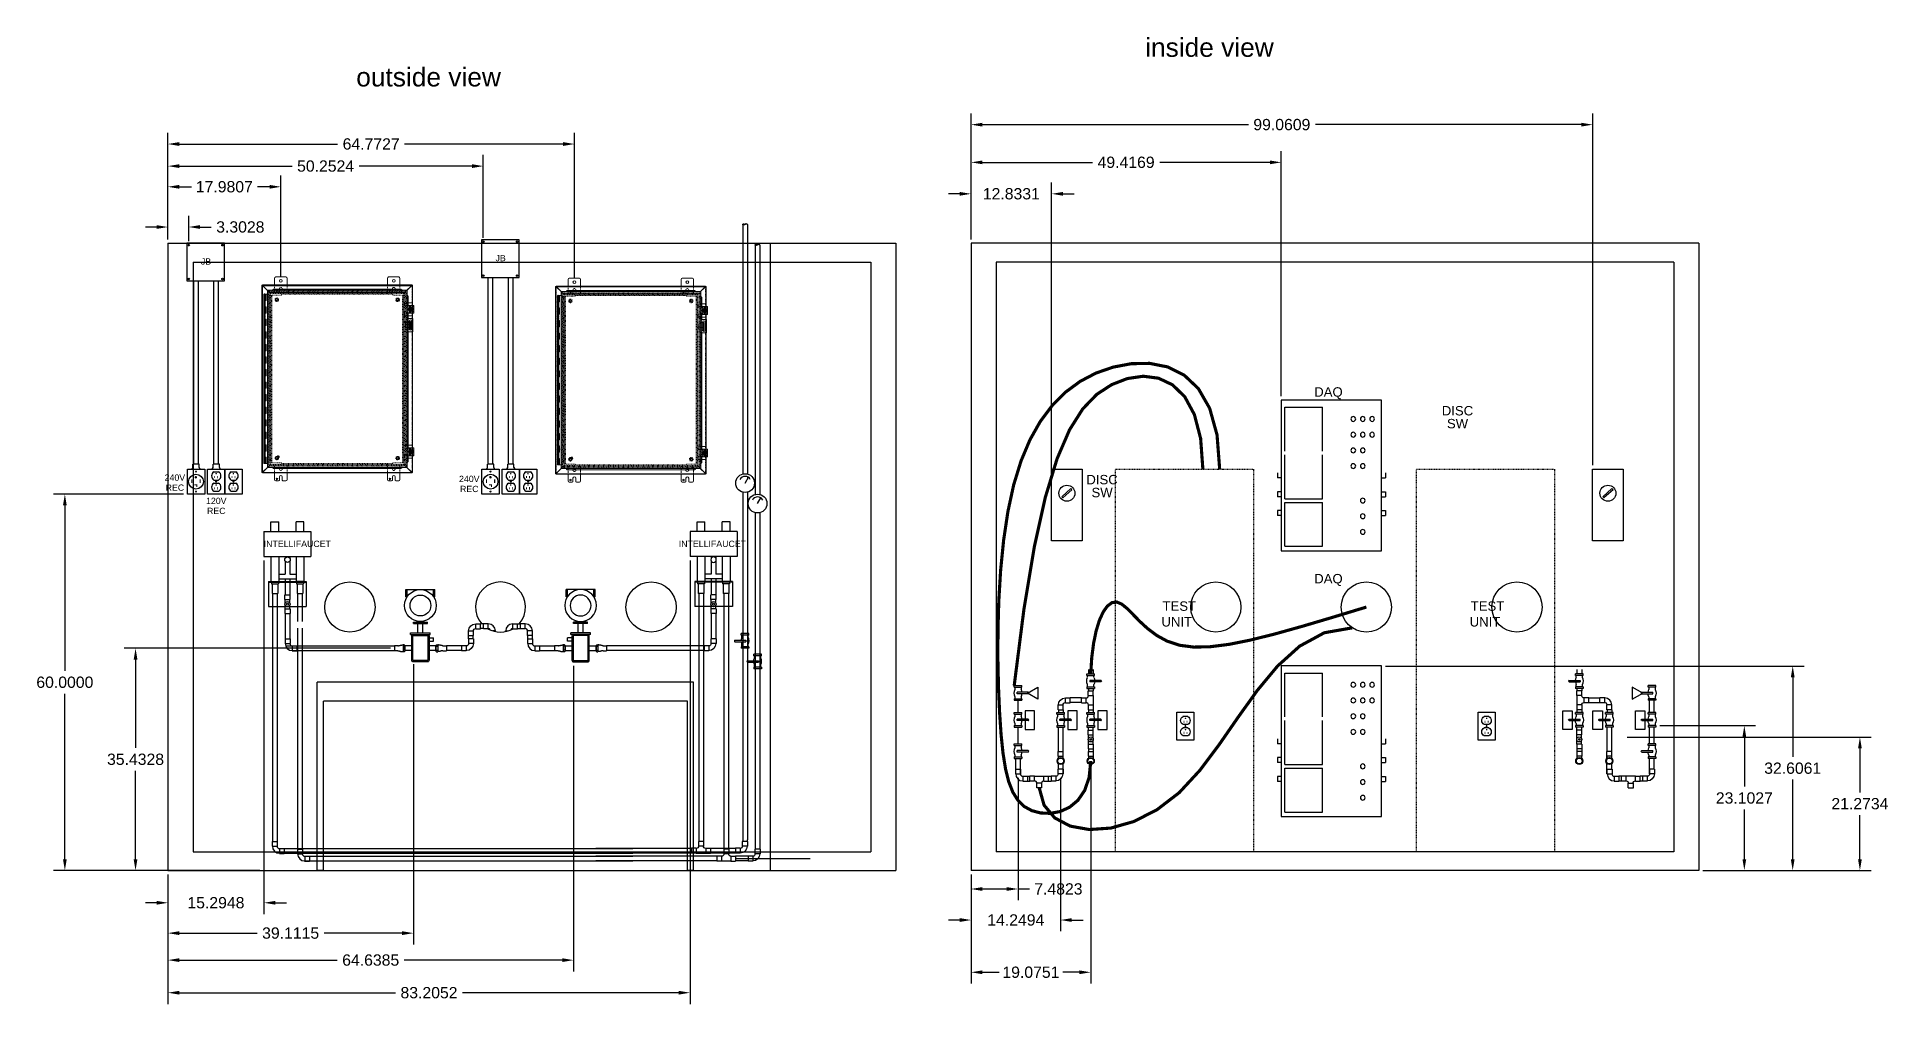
# Model space of a CAD drawing. Header units: inches. Extents: x -1574 to 492, y -294 to 234.
# Drawn here: x 197 to 492, y -18.6 to 135.6 of the extents above; entities that cross this region are included whole.
import ezdxf
from ezdxf.enums import TextEntityAlignment as Align

# ---------------------------------------------------------------- set-up
doc = ezdxf.new("R2010")
doc.units = ezdxf.units.IN
doc.header["$MEASUREMENT"] = 0
doc.linetypes.add('HIDDEN', pattern=[0.075, 0.05, -0.025])
doc.linetypes.add('PHANTOM', pattern=[0.5, 0.25, -0.05, 0.05, -0.05, 0.05, -0.05])
for name, color, linetype in [('BODY', 3, 'Continuous'), ('Chamber', 9, 'Continuous'), ('DIMS', 171, 'Continuous'), ('EXTERIOR ELEC EQUIP', 190, 'Continuous'), ('EXTERIOR PLUMB EQUIP', 250, 'Continuous'), ('FRONT_DOOR', 1, 'Continuous'), ('HOSE', 94, 'Continuous'), ('INTERIOR DIMS', 7, 'Continuous'), ('INTERIOR ELEC EQUIP', 190, 'Continuous'), ('INTERIOR EQUIP', 3, 'Continuous'), ('INTERIOR PLUMB EQUIP', 250, 'Continuous'), ('PANEL', 150, 'Continuous'), ('Table', 10, 'Continuous')]:
    doc.layers.add(name, color=color, linetype=linetype)
doc.styles.get("Standard").update_dxf_attribs({"font": 'ARIAL.TTF'})
doc.dimstyles.get("Standard").update_dxf_attribs({"dimtxt": 0.18, "dimasz": 0.18, "dimexe": 0.18, "dimexo": 0.0625, "dimgap": 0.09, "dimtad": 0, "dimtih": 1, "dimtoh": 1, "dimdec": 4, "dimzin": 0, "dimdsep": 46, "dimtxsty": 'Standard', "dimcen": 0.09, "dimadec": 0, "dimazin": 0, "dimtfac": 1, "dimtdec": 4, "dimtofl": 0, "dimtmove": 0, "dimatfit": 3, "dimfxl": 0, "dimtolj": 1, "dimtzin": 0, "dimarcsym": 0})

msp = doc.modelspace()

# ---------------------------------------------------------------- texts
at = {"layer": 'EXTERIOR ELEC EQUIP'}
for s, p in [('JB', (223.92486, 99.32622)), ('JB', (270.87439, 99.87002)), ('240V', (218.96184, 64.87085)), ('240V', (265.87876, 64.66168)), ('REC', (218.96184, 63.26785)), ('120V', (225.55577, 61.15883)), ('REC', (265.87876, 63.05868)), ('REC', (225.55577, 59.55583))]:
    msp.add_text(s, height=1, dxfattribs=at).set_placement(p, align=Align.CENTER)
at = {"layer": 'EXTERIOR PLUMB EQUIP'}
for s, p in [('inside view', (373.59778, 132.45426)), ('outside view', (247.86153, 127.73166))]:
    msp.add_text(s, height=3, dxfattribs=at).set_placement(p)
for p in [(238.46969, 54.30397), (304.62758, 54.30397)]:
    msp.add_text('INTELLIFAUCET', height=1, dxfattribs=at).set_placement(p, align=Align.CENTER)
at = {"layer": 'INTERIOR DIMS'}
for s, p in [('TEST ', (379.33261, 44.13256)), ('TEST ', (428.45341, 44.13256)), ('UNIT', (378.63479, 41.62533)), ('UNIT', (427.7556, 41.62533))]:
    msp.add_text(s, height=1.5, dxfattribs=at).set_placement(p, align=Align.CENTER)
at = {"layer": 'INTERIOR ELEC EQUIP'}
for s, p in [('DAQ', (402.8096, 78.27391)), ('DISC', (423.3704, 75.28183)), ('SW', (423.37858, 73.22487)), ('DISC', (366.72491, 64.29555)), ('SW', (366.7331, 62.2386)), ('DAQ', (402.8096, 48.50604))]:
    msp.add_text(s, height=1.5, dxfattribs=at).set_placement(p, align=Align.CENTER)

# ---------------------------------------------------------------- blocks, each defined once
blk = doc.blocks.new('controlbox')
at = {"layer": 'BODY', "linetype": 'Continuous', "lineweight": 15}
for p, q in [((-2.39, 30.86), (-2.39, 1.02)), ((-2.32, 30.86), (-2.39, 30.86)), ((-2.31, 30.87), (-2.31, 30.94)), ((-2.31, 30.94), (21.53, 30.94)), ((-2.31, 30.84), (-2.31, 30.86)), ((-2.31, 30.86), (-2.29, 30.86)), ((-1.45, 30), (-2.24, 30.78)), ((-2.23, 30.79), (21.45, 30.79)), ((-1.44, 30), (-2.23, 30.79)), ((-0.39, 30.94), (-0.39, 32)), ((-0.2, 32.19), (1.42, 32.19)), ((1.61, 32), (1.61, 30.94)), ((17.61, 30.94), (17.61, 32)), ((17.8, 32.19), (19.42, 32.19)), ((19.61, 32), (19.61, 30.94)), ((21.45, 30.79), (20.67, 30.01)), ((21.46, 30.78), (20.67, 30)), ((21.51, 30.86), (21.53, 30.86)), ((21.53, 30.94), (21.53, 30.87)), ((21.53, 30.86), (21.53, 30.84)), ((21.61, 30.86), (21.54, 30.86)), ((21.61, 30.86), (21.61, 27.96)), ((-2.09, 29.44), (-2.09, 28.44)), ((-2.09, 29.44), (-1.86, 29.44)), ((-1.87, 28.44), (-2.09, 28.44)), ((-2.09, 27.44), (-2.09, 26.44)), ((-2.09, 27.44), (-1.87, 27.44)), ((-1.86, 28.44), (-1.86, 29.44)), ((-1.86, 29.44), (-1.84, 29.44)), ((-1.86, 26.44), (-1.86, 27.44)), ((-1.84, 29.44), (-1.74, 29.44)), ((20.89, 27.67), (20.74, 27.67)), ((20.89, 27.67), (21.69, 27.67)), ((21.49, 28.08), (20.92, 28.08)), ((21.24, 26.86), (21.16, 26.89)), ((21.24, 26.86), (21.25, 26.88)), ((21.31, 26.83), (21.24, 26.86)), ((21.25, 26.88), (21.4, 27.24)), ((21.32, 26.85), (21.31, 26.83)), ((21.39, 26.79), (21.31, 26.83)), ((21.47, 27.21), (21.32, 26.85)), ((21.33, 27.29), (21.41, 27.26)), ((21.4, 27.24), (21.41, 27.26)), ((21.41, 27.26), (21.48, 27.23)), ((21.48, 27.23), (21.47, 27.21)), ((21.48, 27.23), (21.56, 27.19)), ((21.61, 27.67), (21.61, 27.96)), ((21.69, 27.67), (21.83, 27.67)), ((21.83, 26.42), (21.83, 27.67)), ((-1.87, 26.44), (-2.09, 26.44)), ((-2.09, 25.44), (-2.09, 24.44)), ((-2.09, 25.44), (-1.87, 25.44)), ((-1.87, 24.44), (-2.09, 24.44)), ((-1.86, 24.44), (-1.86, 25.44)), ((20.89, 26.42), (20.74, 26.42)), ((21.69, 26.42), (20.89, 26.42)), ((20.92, 26), (21.49, 26)), ((21.06, 25.11), (21.11, 25.11)), ((21.11, 23.86), (21.06, 23.86)), ((21.11, 25.11), (21.19, 25.11)), ((21.19, 23.86), (21.11, 23.86)), ((21.26, 25.11), (21.19, 25.11)), ((21.19, 24.86), (21.19, 25.11)), ((21.19, 24.11), (21.19, 24.86)), ((21.19, 23.86), (21.19, 24.11)), ((21.19, 23.86), (21.26, 23.86)), ((21.26, 24.86), (21.26, 25.11)), ((21.26, 24.86), (21.26, 24.11)), ((21.26, 23.86), (21.26, 24.11)), ((21.61, 26.12), (21.61, 26.42)), ((21.61, 26.12), (21.61, 25.59)), ((21.69, 26.42), (21.83, 26.42)), ((-2.09, 23.44), (-2.09, 22.44)), ((-2.09, 23.44), (-1.87, 23.44)), ((-1.87, 22.44), (-2.09, 22.44)), ((-2.09, 21.44), (-2.09, 20.44)), ((-2.09, 21.44), (-1.87, 21.44)), ((-1.86, 22.44), (-1.86, 23.44)), ((-1.86, 20.44), (-1.86, 21.44)), ((21.61, 23.47), (21.61, 5.24)), ((-1.87, 20.44), (-2.09, 20.44)), ((-2.09, 19.44), (-2.09, 18.44)), ((-2.09, 19.44), (-1.87, 19.44)), ((-1.87, 18.44), (-2.09, 18.44)), ((-1.86, 18.44), (-1.86, 19.44)), ((-2.09, 17.44), (-2.09, 16.44)), ((-2.09, 17.44), (-1.87, 17.44)), ((-1.87, 16.44), (-2.09, 16.44)), ((-2.09, 15.44), (-2.09, 14.44)), ((-2.09, 15.44), (-1.87, 15.44)), ((-1.86, 16.44), (-1.86, 17.44)), ((-1.86, 14.44), (-1.86, 15.44)), ((-1.87, 14.44), (-2.09, 14.44)), ((-2.09, 13.44), (-2.09, 12.44)), ((-2.09, 13.44), (-1.87, 13.44)), ((-1.87, 12.44), (-2.09, 12.44)), ((-1.86, 12.44), (-1.86, 13.44)), ((-2.09, 11.44), (-2.09, 10.44)), ((-2.09, 11.44), (-1.87, 11.44)), ((-1.87, 10.44), (-2.09, 10.44)), ((-2.09, 9.44), (-2.09, 8.44)), ((-2.09, 9.44), (-1.87, 9.44)), ((-1.86, 10.44), (-1.86, 11.44)), ((-1.86, 8.44), (-1.86, 9.44)), ((-1.87, 8.44), (-2.09, 8.44)), ((-2.09, 7.44), (-2.09, 6.44)), ((-2.09, 7.44), (-1.87, 7.44)), ((-1.87, 6.44), (-2.09, 6.44)), ((-1.86, 6.44), (-1.86, 7.44)), ((-2.09, 5.44), (-2.09, 4.44)), ((-2.09, 5.44), (-1.87, 5.44)), ((-1.87, 4.44), (-2.09, 4.44)), ((-2.09, 3.44), (-2.09, 2.44)), ((-2.09, 3.44), (-1.87, 3.44)), ((-1.86, 4.44), (-1.86, 5.44)), ((-1.86, 2.44), (-1.86, 3.44)), ((20.89, 4.94), (20.74, 4.94)), ((20.89, 3.69), (20.74, 3.69)), ((20.89, 4.94), (21.69, 4.94)), ((21.69, 3.69), (20.89, 3.69)), ((21.49, 5.36), (20.92, 5.36)), ((20.92, 3.28), (21.49, 3.28)), ((21.24, 4.13), (21.16, 4.17)), ((21.24, 4.13), (21.25, 4.15)), ((21.31, 4.11), (21.24, 4.13)), ((21.25, 4.15), (21.4, 4.51)), ((21.32, 4.12), (21.31, 4.11)), ((21.39, 4.07), (21.31, 4.11)), ((21.47, 4.49), (21.32, 4.12)), ((21.33, 4.57), (21.41, 4.53)), ((21.4, 4.51), (21.41, 4.53)), ((21.41, 4.53), (21.48, 4.5)), ((21.48, 4.5), (21.47, 4.49)), ((21.48, 4.5), (21.56, 4.47)), ((21.61, 4.94), (21.61, 5.24)), ((21.61, 3.4), (21.61, 3.69)), ((21.61, 3.4), (21.61, 1.02)), ((21.69, 4.94), (21.83, 4.94)), ((21.69, 3.69), (21.83, 3.69)), ((21.83, 3.69), (21.83, 4.94)), ((-2.39, 1.02), (-2.32, 1.02)), ((-2.31, 1.02), (-2.31, 1.04)), ((-2.29, 1.02), (-2.31, 1.02)), ((-2.31, 1.01), (-2.31, 0.94)), ((-2.31, 0.94), (21.53, 0.94)), ((-2.24, 1.1), (-1.45, 1.89)), ((-1.43, 1.89), (-2.23, 1.09)), ((-1.86, 2.44), (-2.09, 2.44)), ((-1.84, 2.44), (-1.86, 2.44)), ((-1.74, 2.44), (-1.84, 2.44)), ((-0.39, -0.12), (-0.39, 0.94)), ((0.39, 0.31), (0.39, -0.19)), ((0.83, -0.19), (0.83, 0.31)), ((1.61, 0.94), (1.61, -0.12)), ((17.61, -0.12), (17.61, 0.94)), ((18.39, 0.31), (18.39, -0.19)), ((18.83, -0.19), (18.83, 0.31)), ((19.61, 0.94), (19.61, -0.12)), ((20.67, 1.89), (21.46, 1.1)), ((21.45, 1.09), (20.67, 1.87)), ((21.53, 1.02), (21.51, 1.02)), ((21.53, 1.04), (21.53, 1.02)), ((21.53, 0.94), (21.53, 1.01)), ((21.54, 1.02), (21.61, 1.02)), ((0.27, -0.31), (-0.2, -0.31)), ((1.42, -0.31), (0.95, -0.31)), ((18.27, -0.31), (17.8, -0.31)), ((19.42, -0.31), (18.95, -0.31))]:
    blk.add_line(p, q, dxfattribs=at)
at = {"layer": 'BODY', "linetype": 'HIDDEN', "lineweight": 0}
for p, q in [((-2.32, 30.86), (-2.32, 1.02)), ((-2.31, 30.87), (21.53, 30.87)), ((-2.31, 1.04), (-2.31, 30.84)), ((-2.29, 30.86), (21.51, 30.86)), ((-1.17, 29.71), (-1.45, 30)), ((-1.16, 29.72), (-1.44, 30)), ((-1.27, 29.74), (-1.27, 2.14)), ((-1.17, 29.71), (-1.22, 29.76)), ((-1.16, 29.72), (-1.21, 29.77)), ((-1.19, 29.82), (20.41, 29.82)), ((20.38, 29.72), (-1.16, 29.72)), ((-1.02, 29.56), (-1.09, 29.56)), ((-1.09, 29.56), (-1.09, 2.32)), ((-1.09, 29.56), (-1.09, 29.56)), ((-1.02, 29.56), (-1.02, 29.56)), ((-1.02, 29.56), (-1.02, 2.32)), ((-1.01, 29.57), (-1.01, 29.64)), ((-1.01, 29.64), (20.23, 29.64)), ((-1.01, 29.57), (-1.01, 29.56)), ((-1.01, 29.56), (20.23, 29.56)), ((-0.39, 29.88), (-0.39, 30.94)), ((0.27, 29.69), (-0.2, 29.69)), ((0.39, 30.31), (0.39, 29.81)), ((0.83, 29.81), (0.83, 30.31)), ((1.42, 29.69), (0.95, 29.69)), ((1.61, 30.94), (1.61, 29.88)), ((17.61, 29.88), (17.61, 30.94)), ((18.27, 29.69), (17.8, 29.69)), ((18.39, 30.31), (18.39, 29.81)), ((18.83, 29.81), (18.83, 30.31)), ((19.42, 29.69), (18.95, 29.69)), ((19.61, 30.94), (19.61, 29.88)), ((20.23, 29.57), (20.23, 29.64)), ((20.23, 29.56), (20.23, 29.57)), ((20.23, 29.56), (20.23, 2.32)), ((20.24, 29.56), (20.23, 29.56)), ((20.31, 29.56), (20.24, 29.56)), ((20.31, 29.56), (20.31, 2.32)), ((20.31, 29.56), (20.31, 29.56)), ((20.67, 30.01), (20.38, 29.72)), ((20.43, 29.77), (20.38, 29.72)), ((20.67, 30), (20.39, 29.71)), ((20.39, 29.71), (20.44, 29.76)), ((20.49, 29.74), (20.49, 2.14)), ((21.53, 30.84), (21.53, 1.04)), ((21.54, 30.86), (21.54, 1.02)), ((-2.04, 29.44), (-2.04, 28.44)), ((-2.04, 27.44), (-2.04, 26.44)), ((-1.94, 28.44), (-1.94, 29.44)), ((-1.94, 27.44), (-1.94, 28.44)), ((-1.94, 26.44), (-1.94, 27.44)), ((-1.91, 29.44), (-1.91, 28.44)), ((-1.91, 28.44), (-1.91, 29.44)), ((-1.91, 27.44), (-1.91, 28.44)), ((-1.91, 27.44), (-1.91, 26.44)), ((-1.91, 26.44), (-1.91, 27.44)), ((-1.86, 28.44), (-1.87, 28.44)), ((-1.87, 27.44), (-1.86, 27.44)), ((-1.39, 29.44), (-1.14, 29.19)), ((-1.14, 29.19), (-1.14, 2.69)), ((20.92, 28.08), (20.34, 28.08)), ((20.34, 28.08), (20.34, 27.64)), ((20.4, 27.58), (21.05, 27.58)), ((20.84, 27.67), (20.84, 26.42)), ((21.08, 27.17), (21.12, 27.18)), ((21.12, 26.9), (21.08, 26.91)), ((21.09, 26.79), (21.09, 27.29)), ((21.11, 27.53), (21.61, 27.53)), ((21.11, 27.53), (21.11, 27.52)), ((21.11, 27.47), (21.11, 27.52)), ((21.11, 27.47), (21.61, 27.47)), ((21.11, 27.32), (21.11, 27.47)), ((21.11, 27.38), (21.61, 27.38)), ((21.11, 27.32), (21.11, 27.31)), ((21.11, 26.78), (21.11, 26.77)), ((21.11, 26.61), (21.11, 26.77)), ((21.11, 26.71), (21.61, 26.71)), ((21.11, 26.56), (21.11, 26.61)), ((21.11, 26.61), (21.61, 26.61)), ((21.11, 26.56), (21.11, 26.55)), ((21.61, 26.55), (21.11, 26.55)), ((21.12, 27.18), (21.45, 27.18)), ((21.45, 26.9), (21.12, 26.9)), ((21.61, 27.53), (21.61, 27.67)), ((21.61, 27.53), (21.61, 27.47)), ((21.61, 27.32), (21.61, 27.47)), ((21.61, 27.32), (21.61, 27.31)), ((21.61, 27.31), (21.61, 26.78)), ((21.61, 26.78), (21.61, 26.77)), ((21.61, 26.77), (21.61, 26.61)), ((21.61, 26.55), (21.61, 26.61)), ((21.61, 26.42), (21.61, 26.55)), ((21.62, 27.29), (21.62, 26.79)), ((21.74, 26.42), (21.74, 27.67)), ((-2.04, 25.44), (-2.04, 24.44)), ((-1.94, 25.44), (-1.94, 26.44)), ((-1.94, 24.44), (-1.94, 25.44)), ((-1.94, 23.44), (-1.94, 24.44)), ((-1.91, 25.44), (-1.91, 26.44)), ((-1.91, 25.44), (-1.91, 24.44)), ((-1.91, 24.44), (-1.91, 25.44)), ((-1.91, 23.44), (-1.91, 24.44)), ((-1.86, 26.44), (-1.87, 26.44)), ((-1.87, 25.44), (-1.86, 25.44)), ((-1.86, 24.44), (-1.87, 24.44)), ((20.34, 26.44), (20.34, 26)), ((20.34, 26), (20.92, 26)), ((21.05, 26.5), (20.4, 26.5)), ((20.47, 24.11), (20.47, 24.86)), ((20.72, 25.11), (21.06, 25.11)), ((21.06, 23.86), (20.72, 23.86)), ((21.26, 24.95), (21.19, 24.95)), ((21.19, 24.3), (21.26, 24.3)), ((21.26, 24.11), (21.19, 24.11)), ((21.26, 24.02), (21.19, 24.02)), ((21.19, 23.99), (21.26, 23.99)), ((21.61, 25.59), (21.61, 23.47)), ((-2.04, 23.44), (-2.04, 22.44)), ((-2.04, 21.44), (-2.04, 20.44)), ((-1.94, 22.44), (-1.94, 23.44)), ((-1.94, 21.44), (-1.94, 22.44)), ((-1.94, 20.44), (-1.94, 21.44)), ((-1.91, 23.44), (-1.91, 22.44)), ((-1.91, 22.44), (-1.91, 23.44)), ((-1.91, 21.44), (-1.91, 22.44)), ((-1.91, 21.44), (-1.91, 20.44)), ((-1.91, 20.44), (-1.91, 21.44)), ((-1.87, 23.44), (-1.86, 23.44)), ((-1.86, 22.44), (-1.87, 22.44)), ((-1.87, 21.44), (-1.86, 21.44)), ((-2.04, 19.44), (-2.04, 18.44)), ((-1.94, 19.44), (-1.94, 20.44)), ((-1.94, 18.44), (-1.94, 19.44)), ((-1.94, 17.44), (-1.94, 18.44)), ((-1.91, 19.44), (-1.91, 20.44)), ((-1.91, 19.44), (-1.91, 18.44)), ((-1.91, 18.44), (-1.91, 19.44)), ((-1.91, 17.44), (-1.91, 18.44)), ((-1.86, 20.44), (-1.87, 20.44)), ((-1.87, 19.44), (-1.86, 19.44)), ((-1.86, 18.44), (-1.87, 18.44)), ((-2.04, 17.44), (-2.04, 16.44)), ((-2.04, 15.44), (-2.04, 14.44)), ((-1.94, 16.44), (-1.94, 17.44)), ((-1.94, 15.44), (-1.94, 16.44)), ((-1.94, 14.44), (-1.94, 15.44)), ((-1.91, 17.44), (-1.91, 16.44)), ((-1.91, 16.44), (-1.91, 17.44)), ((-1.91, 15.44), (-1.91, 16.44)), ((-1.91, 15.44), (-1.91, 14.44)), ((-1.91, 14.44), (-1.91, 15.44)), ((-1.87, 17.44), (-1.86, 17.44)), ((-1.86, 16.44), (-1.87, 16.44)), ((-1.87, 15.44), (-1.86, 15.44)), ((-2.04, 13.44), (-2.04, 12.44)), ((-1.94, 13.44), (-1.94, 14.44)), ((-1.94, 12.44), (-1.94, 13.44)), ((-1.94, 11.44), (-1.94, 12.44)), ((-1.91, 13.44), (-1.91, 14.44)), ((-1.91, 13.44), (-1.91, 12.44)), ((-1.91, 12.44), (-1.91, 13.44)), ((-1.91, 11.44), (-1.91, 12.44)), ((-1.86, 14.44), (-1.87, 14.44)), ((-1.87, 13.44), (-1.86, 13.44)), ((-1.86, 12.44), (-1.87, 12.44)), ((-2.04, 11.44), (-2.04, 10.44)), ((-2.04, 9.44), (-2.04, 8.44)), ((-1.94, 10.44), (-1.94, 11.44)), ((-1.94, 9.44), (-1.94, 10.44)), ((-1.94, 8.44), (-1.94, 9.44)), ((-1.91, 11.44), (-1.91, 10.44)), ((-1.91, 10.44), (-1.91, 11.44)), ((-1.91, 9.44), (-1.91, 10.44)), ((-1.91, 9.44), (-1.91, 8.44)), ((-1.91, 8.44), (-1.91, 9.44)), ((-1.87, 11.44), (-1.86, 11.44)), ((-1.86, 10.44), (-1.87, 10.44)), ((-1.87, 9.44), (-1.86, 9.44)), ((-2.04, 7.44), (-2.04, 6.44)), ((-1.94, 7.44), (-1.94, 8.44)), ((-1.94, 6.44), (-1.94, 7.44)), ((-1.94, 5.44), (-1.94, 6.44)), ((-1.91, 7.44), (-1.91, 8.44)), ((-1.91, 7.44), (-1.91, 6.44)), ((-1.91, 6.44), (-1.91, 7.44)), ((-1.91, 5.44), (-1.91, 6.44)), ((-1.86, 8.44), (-1.87, 8.44)), ((-1.87, 7.44), (-1.86, 7.44)), ((-1.86, 6.44), (-1.87, 6.44)), ((-2.04, 5.44), (-2.04, 4.44)), ((-2.04, 3.44), (-2.04, 2.44)), ((-1.94, 4.44), (-1.94, 5.44)), ((-1.94, 3.44), (-1.94, 4.44)), ((-1.94, 2.44), (-1.94, 3.44)), ((-1.91, 5.44), (-1.91, 4.44)), ((-1.91, 4.44), (-1.91, 5.44)), ((-1.91, 3.44), (-1.91, 4.44)), ((-1.91, 3.44), (-1.91, 2.44)), ((-1.91, 2.44), (-1.91, 3.44)), ((-1.87, 5.44), (-1.86, 5.44)), ((-1.86, 4.44), (-1.87, 4.44)), ((-1.87, 3.44), (-1.86, 3.44)), ((20.92, 5.36), (20.34, 5.36)), ((20.34, 5.36), (20.34, 4.92)), ((20.34, 3.72), (20.34, 3.28)), ((20.34, 3.28), (20.92, 3.28)), ((20.4, 4.86), (21.05, 4.86)), ((21.05, 3.78), (20.4, 3.78)), ((20.84, 4.94), (20.84, 3.69)), ((21.08, 4.45), (21.12, 4.46)), ((21.12, 4.18), (21.08, 4.19)), ((21.09, 4.07), (21.09, 4.57)), ((21.11, 4.81), (21.61, 4.81)), ((21.11, 4.81), (21.11, 4.8)), ((21.11, 4.75), (21.11, 4.8)), ((21.11, 4.59), (21.11, 4.75)), ((21.11, 4.75), (21.61, 4.75)), ((21.11, 4.65), (21.61, 4.65)), ((21.11, 4.59), (21.11, 4.58)), ((21.11, 4.05), (21.11, 4.04)), ((21.11, 3.89), (21.11, 4.04)), ((21.11, 3.98), (21.61, 3.98)), ((21.11, 3.84), (21.11, 3.89)), ((21.11, 3.89), (21.61, 3.89)), ((21.11, 3.84), (21.11, 3.83)), ((21.61, 3.83), (21.11, 3.83)), ((21.12, 4.46), (21.45, 4.46)), ((21.45, 4.18), (21.12, 4.18)), ((21.61, 4.81), (21.61, 4.94)), ((21.61, 4.81), (21.61, 4.75)), ((21.61, 4.59), (21.61, 4.75)), ((21.61, 4.59), (21.61, 4.58)), ((21.61, 4.58), (21.61, 4.05)), ((21.61, 4.05), (21.61, 4.04)), ((21.61, 4.04), (21.61, 3.89)), ((21.61, 3.83), (21.61, 3.89)), ((21.61, 3.69), (21.61, 3.83)), ((21.62, 4.57), (21.62, 4.07)), ((21.74, 3.69), (21.74, 4.94)), ((-2.31, 1.01), (21.53, 1.01)), ((21.51, 1.02), (-2.29, 1.02)), ((-1.45, 1.89), (-1.17, 2.17)), ((-1.16, 2.16), (-1.43, 1.89)), ((-1.14, 2.69), (-1.39, 2.44)), ((-1.22, 2.12), (-1.17, 2.17)), ((-1.16, 2.16), (-1.21, 2.11)), ((-1.19, 2.06), (20.41, 2.06)), ((-1.02, 2.32), (-1.09, 2.32)), ((-1.09, 2.32), (-1.09, 2.32)), ((-1.02, 2.32), (-1.02, 2.32)), ((-1.01, 2.31), (-1.01, 2.31)), ((-1.01, 2.31), (20.23, 2.31)), ((-1.01, 2.24), (-1.01, 2.31)), ((-1.01, 2.24), (20.23, 2.24)), ((-0.39, 0.94), (-0.39, 2)), ((-0.2, 2.19), (1.42, 2.19)), ((1.61, 2), (1.61, 0.94)), ((17.61, 0.94), (17.61, 2)), ((17.8, 2.19), (19.42, 2.19)), ((19.61, 2), (19.61, 0.94)), ((20.23, 2.32), (20.24, 2.32)), ((20.23, 2.31), (20.23, 2.24)), ((20.23, 2.31), (20.23, 2.31)), ((20.24, 2.32), (20.31, 2.32)), ((20.31, 2.32), (20.31, 2.32)), ((20.43, 2.11), (20.38, 2.16)), ((20.67, 1.87), (20.38, 2.16)), ((20.44, 2.12), (20.39, 2.17)), ((20.39, 2.17), (20.67, 1.89))]:
    blk.add_line(p, q, dxfattribs=at)
for centre, radius in [((0, 30), 0.125), ((18, 30), 0.125), ((-0.02, 28.56), 0.29), ((-0.02, 28.56), 0.19), ((-0.02, 28.56), 0.188), ((-0.02, 28.56), 0.165), ((-0.02, 28.56), 0.138), ((19.23, 28.56), 0.29), ((19.23, 28.56), 0.19), ((19.23, 28.56), 0.187), ((19.23, 28.56), 0.165), ((19.23, 28.56), 0.138), ((21.36, 27.04), 0.166), ((21.36, 27.04), 0.14), ((21.36, 27.04), 0.125), ((21.36, 27.04), 0.117), ((-0.02, 3.31), 0.29), ((-0.02, 3.31), 0.187), ((-0.02, 3.31), 0.19), ((-0.02, 3.31), 0.165), ((-0.02, 3.31), 0.138), ((19.23, 3.31), 0.29), ((19.23, 3.31), 0.188), ((19.23, 3.31), 0.19), ((19.23, 3.31), 0.165), ((19.23, 3.31), 0.138), ((21.36, 4.32), 0.166), ((21.36, 4.32), 0.141), ((21.36, 4.32), 0.125), ((21.36, 4.32), 0.117), ((0.61, 1.56), 0.219), ((18.61, 1.56), 0.219)]:
    blk.add_circle(centre, radius, dxfattribs=at)
at = {"layer": 'BODY', "linetype": 'Continuous', "lineweight": 15}
for centre, radius in [((0.61, 31.56), 0.219), ((18.61, 31.56), 0.219), ((21.36, 27.04), 0.313), ((21.36, 4.32), 0.312), ((0, 0), 0.125), ((18, 0), 0.125)]:
    blk.add_circle(centre, radius, dxfattribs=at)
at = {"layer": 'BODY', "linetype": 'HIDDEN', "lineweight": 0}
for centre, radius, start, end in [((-1.24, 29.74), 0.031, 45, 180), ((-1.19, 29.79), 0.031, 90, 225), ((-0.2, 29.88), 0.19, 180, 270), ((0.27, 29.81), 0.12, 270, 0), ((0.61, 30.31), 0.219, 0, 180), ((0.95, 29.81), 0.12, 180, 270), ((1.42, 29.88), 0.19, 270, 0), ((17.8, 29.88), 0.19, 180, 270), ((18.27, 29.81), 0.12, 270, 0), ((18.61, 30.31), 0.219, 0, 180), ((18.95, 29.81), 0.12, 180, 270), ((19.42, 29.88), 0.19, 270, 0), ((20.41, 29.79), 0.031, 315, 90), ((20.46, 29.74), 0.031, 0, 135), ((20.4, 27.64), 0.06, 180, 270), ((21.05, 27.52), 0.06, 13.4934, 90), ((21.05, 26.56), 0.06, 270, 346.5066), ((21.09, 27.31), 0.015, 270, 0), ((21.09, 26.78), 0.015, 0, 90), ((21.45, 27.04), 0.14, 270, 90), ((21.62, 27.31), 0.015, 180, 270), ((21.62, 26.78), 0.015, 90, 180), ((20.4, 26.44), 0.06, 90, 180), ((20.72, 24.86), 0.25, 90, 180), ((20.72, 24.11), 0.25, 180, 270), ((20.4, 4.92), 0.06, 180, 270), ((20.4, 3.72), 0.06, 90, 180), ((21.05, 4.8), 0.06, 13.4934, 90), ((21.05, 3.84), 0.06, 270, 346.5066), ((21.09, 4.58), 0.015, 270, 0), ((21.09, 4.05), 0.015, 0, 90), ((21.45, 4.32), 0.14, 270, 90), ((21.62, 4.58), 0.015, 180, 270), ((21.62, 4.05), 0.015, 90, 180), ((-1.24, 2.14), 0.031, 180, 315), ((-1.19, 2.09), 0.031, 135, 270), ((-0.2, 2), 0.19, 90, 180), ((1.42, 2), 0.19, 0, 90), ((17.8, 2), 0.19, 90, 180), ((19.42, 2), 0.19, 0, 90), ((20.41, 2.09), 0.031, 270, 45), ((20.46, 2.14), 0.031, 225, 0)]:
    blk.add_arc(centre, radius, start, end, dxfattribs=at)
at = {"layer": 'BODY', "linetype": 'Continuous', "lineweight": 15}
for centre, radius, start, end in [((-0.2, 32), 0.19, 90, 180), ((1.42, 32), 0.19, 0, 90), ((17.8, 32), 0.19, 90, 180), ((19.42, 32), 0.19, 0, 90), ((21.12, 27.04), 0.141, 109.8364, 250.1636), ((21.36, 27.04), 0.2, 78.5467, 235.4698), ((21.36, 27.04), 0.2, 257.0862, 56.9303), ((21.49, 27.96), 0.12, 0, 90), ((21.49, 26.12), 0.12, 270, 0), ((21.12, 4.32), 0.141, 109.8364, 250.1636), ((21.36, 4.32), 0.2, 78.5467, 235.4698), ((21.36, 4.32), 0.2, 257.0862, 56.9303), ((21.49, 5.24), 0.12, 0, 90), ((21.49, 3.4), 0.12, 270, 0), ((0.61, 0.31), 0.219, 0, 180), ((18.61, 0.31), 0.219, 0, 180), ((-0.2, -0.12), 0.19, 180, 270), ((0.27, -0.19), 0.12, 270, 0), ((0.95, -0.19), 0.12, 180, 270), ((1.42, -0.12), 0.19, 270, 0), ((17.8, -0.12), 0.19, 180, 270), ((18.27, -0.19), 0.12, 270, 0), ((18.95, -0.19), 0.12, 180, 270), ((19.42, -0.12), 0.19, 270, 0)]:
    blk.add_arc(centre, radius, start, end, dxfattribs=at)
for points, knots in [([(-2.24, 30.78), (-2.26, 30.79), (-2.29, 30.8), (-2.34, 30.82), (-2.37, 30.83), (-2.39, 30.85), (-2.39, 30.86), (-2.39, 30.86)], [0, 0, 0, 0, 0.22646, 0.452969, 0.679478, 0.905987, 1, 1, 1, 1]), ([(-2.24, 30.78), (-2.25, 30.79), (-2.27, 30.8), (-2.3, 30.82), (-2.31, 30.84), (-2.32, 30.85), (-2.32, 30.86)], [0, 0, 0, 0, 0.253317, 0.508205, 0.763097, 1, 1, 1, 1]), ([(-2.31, 30.94), (-2.3, 30.94), (-2.29, 30.93), (-2.27, 30.91), (-2.26, 30.86), (-2.24, 30.82), (-2.23, 30.8), (-2.23, 30.79)], [0, 0, 0, 0, 0.22646, 0.452969, 0.679478, 0.905987, 1, 1, 1, 1]), ([(-2.31, 30.87), (-2.3, 30.87), (-2.29, 30.86), (-2.27, 30.85), (-2.25, 30.82), (-2.24, 30.8), (-2.23, 30.79)], [0, 0, 0, 0, 0.253317, 0.508205, 0.763097, 1, 1, 1, 1]), ([(21.45, 30.79), (21.46, 30.81), (21.47, 30.84), (21.49, 30.89), (21.5, 30.92), (21.52, 30.94), (21.53, 30.94), (21.53, 30.94)], [0, 0, 0, 0, 0.22646, 0.452969, 0.679478, 0.905987, 1, 1, 1, 1]), ([(21.45, 30.79), (21.46, 30.8), (21.47, 30.82), (21.49, 30.85), (21.51, 30.86), (21.52, 30.87), (21.53, 30.87)], [0, 0, 0, 0, 0.253317, 0.508205, 0.763097, 1, 1, 1, 1]), ([(21.61, 30.86), (21.61, 30.85), (21.6, 30.84), (21.58, 30.82), (21.53, 30.81), (21.49, 30.79), (21.47, 30.78), (21.46, 30.78)], [0, 0, 0, 0, 0.22646, 0.452969, 0.679478, 0.905987, 1, 1, 1, 1]), ([(21.46, 30.78), (21.47, 30.79), (21.49, 30.8), (21.52, 30.82), (21.53, 30.84), (21.54, 30.85), (21.54, 30.86)], [0, 0, 0, 0, 0.253317, 0.508205, 0.763097, 1, 1, 1, 1]), ([(21.13, 27.14), (21.17, 27.17), (21.23, 27.22), (21.3, 27.27), (21.33, 27.29)], [0, 0, 0, 0, 0.534747, 1, 1, 1, 1]), ([(21.16, 26.89), (21.15, 26.94), (21.14, 27.02), (21.13, 27.1), (21.13, 27.14)], [0, 0, 0, 0, 0.534747, 1, 1, 1, 1]), ([(21.59, 26.94), (21.55, 26.92), (21.49, 26.87), (21.42, 26.82), (21.39, 26.79)], [0, 0, 0, 0, 0.534747, 1, 1, 1, 1]), ([(21.56, 27.19), (21.57, 27.15), (21.58, 27.06), (21.59, 26.98), (21.59, 26.94)], [0, 0, 0, 0, 0.534747, 1, 1, 1, 1]), ([(21.13, 4.42), (21.17, 4.44), (21.23, 4.49), (21.3, 4.54), (21.33, 4.57)], [0, 0, 0, 0, 0.534747, 1, 1, 1, 1]), ([(21.16, 4.17), (21.15, 4.21), (21.14, 4.3), (21.13, 4.38), (21.13, 4.42)], [0, 0, 0, 0, 0.534747, 1, 1, 1, 1]), ([(21.59, 4.22), (21.55, 4.19), (21.49, 4.14), (21.42, 4.09), (21.39, 4.07)], [0, 0, 0, 0, 0.534747, 1, 1, 1, 1]), ([(21.56, 4.47), (21.57, 4.42), (21.58, 4.34), (21.59, 4.26), (21.59, 4.22)], [0, 0, 0, 0, 0.534747, 1, 1, 1, 1]), ([(-2.39, 1.02), (-2.39, 1.03), (-2.38, 1.04), (-2.36, 1.06), (-2.31, 1.07), (-2.27, 1.09), (-2.25, 1.1), (-2.24, 1.1)], [0, 0, 0, 0, 0.22646, 0.452969, 0.679478, 0.905987, 1, 1, 1, 1]), ([(-2.32, 1.02), (-2.32, 1.03), (-2.31, 1.04), (-2.3, 1.06), (-2.27, 1.08), (-2.25, 1.09), (-2.24, 1.1)], [0, 0, 0, 0, 0.253317, 0.508205, 0.763097, 1, 1, 1, 1]), ([(-2.23, 1.09), (-2.24, 1.07), (-2.25, 1.04), (-2.27, 0.99), (-2.28, 0.96), (-2.3, 0.94), (-2.31, 0.94), (-2.31, 0.94)], [0, 0, 0, 0, 0.22646, 0.452969, 0.679478, 0.905987, 1, 1, 1, 1]), ([(-2.23, 1.09), (-2.24, 1.08), (-2.25, 1.06), (-2.27, 1.03), (-2.29, 1.02), (-2.3, 1.01), (-2.31, 1.01)], [0, 0, 0, 0, 0.253317, 0.508205, 0.763097, 1, 1, 1, 1]), ([(21.53, 0.94), (21.52, 0.94), (21.51, 0.95), (21.49, 0.97), (21.48, 1.02), (21.46, 1.06), (21.45, 1.08), (21.45, 1.09)], [0, 0, 0, 0, 0.22646, 0.452969, 0.679478, 0.905987, 1, 1, 1, 1]), ([(21.53, 1.01), (21.52, 1.01), (21.51, 1.02), (21.49, 1.03), (21.47, 1.06), (21.46, 1.08), (21.45, 1.09)], [0, 0, 0, 0, 0.253317, 0.508205, 0.763097, 1, 1, 1, 1]), ([(21.46, 1.1), (21.48, 1.09), (21.51, 1.08), (21.56, 1.06), (21.59, 1.05), (21.61, 1.03), (21.61, 1.02), (21.61, 1.02)], [0, 0, 0, 0, 0.22646, 0.452969, 0.679478, 0.905987, 1, 1, 1, 1]), ([(21.54, 1.02), (21.54, 1.03), (21.53, 1.04), (21.52, 1.06), (21.49, 1.08), (21.47, 1.09), (21.46, 1.1)], [0, 0, 0, 0, 0.253317, 0.508205, 0.763097, 1, 1, 1, 1])]:
    blk.add_open_spline(points, degree=3, knots=knots, dxfattribs=at)
at = {"layer": 'BODY', "linetype": 'HIDDEN', "lineweight": 0}
for points, knots in [([(-1.02, 29.56), (-1.02, 29.57), (-1.03, 29.6), (-1.07, 29.64), (-1.12, 29.68), (-1.15, 29.7), (-1.17, 29.71)], [0, 0, 0, 0, 0.268288, 0.536871, 0.805455, 1, 1, 1, 1]), ([(-1.09, 29.56), (-1.09, 29.58), (-1.1, 29.61), (-1.13, 29.66), (-1.16, 29.7), (-1.17, 29.71)], [0, 0, 0, 0, 0.360075, 0.721507, 1, 1, 1, 1]), ([(-1.16, 29.72), (-1.15, 29.7), (-1.12, 29.66), (-1.08, 29.6), (-1.04, 29.57), (-1.02, 29.57), (-1.01, 29.57)], [0, 0, 0, 0, 0.268288, 0.536871, 0.805455, 1, 1, 1, 1]), ([(-1.16, 29.72), (-1.14, 29.7), (-1.1, 29.67), (-1.05, 29.64), (-1.02, 29.64), (-1.01, 29.64)], [0, 0, 0, 0, 0.360075, 0.721507, 1, 1, 1, 1]), ([(20.23, 29.57), (20.24, 29.57), (20.27, 29.58), (20.31, 29.62), (20.35, 29.67), (20.37, 29.7), (20.38, 29.72)], [0, 0, 0, 0, 0.268288, 0.536871, 0.805455, 1, 1, 1, 1]), ([(20.23, 29.64), (20.25, 29.64), (20.28, 29.65), (20.33, 29.68), (20.37, 29.71), (20.38, 29.72)], [0, 0, 0, 0, 0.360075, 0.721507, 1, 1, 1, 1]), ([(20.39, 29.71), (20.37, 29.7), (20.33, 29.67), (20.27, 29.63), (20.24, 29.59), (20.24, 29.57), (20.24, 29.56)], [0, 0, 0, 0, 0.268642, 0.537577, 0.806513, 1, 1, 1, 1]), ([(20.39, 29.71), (20.37, 29.69), (20.34, 29.65), (20.31, 29.6), (20.31, 29.57), (20.31, 29.56)], [0, 0, 0, 0, 0.360536, 0.722441, 1, 1, 1, 1]), ([(-1.17, 2.17), (-1.15, 2.18), (-1.11, 2.21), (-1.05, 2.25), (-1.02, 2.29), (-1.02, 2.31), (-1.02, 2.32)], [0, 0, 0, 0, 0.268288, 0.536871, 0.805455, 1, 1, 1, 1]), ([(-1.17, 2.17), (-1.15, 2.19), (-1.12, 2.23), (-1.09, 2.28), (-1.09, 2.31), (-1.09, 2.32)], [0, 0, 0, 0, 0.360075, 0.721507, 1, 1, 1, 1]), ([(-1.01, 2.31), (-1.02, 2.31), (-1.05, 2.3), (-1.09, 2.26), (-1.13, 2.21), (-1.15, 2.18), (-1.16, 2.16)], [0, 0, 0, 0, 0.26864, 0.537575, 0.806511, 1, 1, 1, 1]), ([(-1.01, 2.24), (-1.03, 2.24), (-1.06, 2.23), (-1.11, 2.2), (-1.14, 2.17), (-1.16, 2.16)], [0, 0, 0, 0, 0.360547, 0.722452, 1, 1, 1, 1]), ([(20.38, 2.16), (20.37, 2.18), (20.34, 2.22), (20.3, 2.28), (20.26, 2.31), (20.24, 2.31), (20.23, 2.31)], [0, 0, 0, 0, 0.26864, 0.537575, 0.806511, 1, 1, 1, 1]), ([(20.38, 2.16), (20.36, 2.18), (20.32, 2.21), (20.27, 2.24), (20.24, 2.24), (20.23, 2.24)], [0, 0, 0, 0, 0.360547, 0.722452, 1, 1, 1, 1]), ([(20.24, 2.32), (20.24, 2.31), (20.25, 2.28), (20.29, 2.24), (20.34, 2.2), (20.37, 2.18), (20.39, 2.17)], [0, 0, 0, 0, 0.268642, 0.537577, 0.806513, 1, 1, 1, 1]), ([(20.31, 2.32), (20.31, 2.3), (20.32, 2.27), (20.35, 2.22), (20.38, 2.19), (20.39, 2.17)], [0, 0, 0, 0, 0.360536, 0.722441, 1, 1, 1, 1])]:
    blk.add_open_spline(points, degree=3, knots=knots, dxfattribs=at)
at = {"layer": 'FRONT_DOOR', "linetype": 'Continuous', "lineweight": 15}
for p, q in [((-1.99, 29.5), (-2.03, 29.44)), ((-1.95, 29.5), (-1.99, 29.5)), ((-1.92, 29.44), (-1.95, 29.5)), ((-1.51, 30), (-1.51, 1.89)), ((-1.51, 30), (-1.43, 30)), ((20.67, 30.07), (-1.43, 30.07)), ((-1.43, 30), (-1.43, 30.07)), ((-0.67, 30.1), (-0.67, 30.1)), ((-0.66, 30.13), (-0.54, 30.25)), ((-0.54, 30.22), (-0.66, 30.11)), ((-0.66, 30.13), (-0.66, 30.11)), ((-0.54, 30.22), (-0.54, 30.25)), ((-0.54, 30.25), (19.77, 30.25)), ((19.77, 30.22), (-0.54, 30.22)), ((19.77, 30.22), (19.77, 30.25)), ((19.77, 30.25), (19.89, 30.13)), ((19.89, 30.11), (19.77, 30.22)), ((19.89, 30.11), (19.89, 30.13)), ((20.67, 30.07), (20.67, 30)), ((20.67, 30), (20.74, 30)), ((20.74, 1.89), (20.74, 30)), ((-2.09, 28.44), (-2.09, 27.44)), ((-1.97, 28.44), (-1.74, 28.44)), ((-1.74, 27.44), (-1.97, 27.44)), ((-1.51, 29.44), (-1.74, 29.44)), ((-1.74, 28.44), (-1.74, 29.44)), ((-1.74, 26.44), (-1.74, 27.44)), ((20.77, 29.23), (20.77, 29.23)), ((20.78, 29.22), (20.9, 29.1)), ((20.81, 29.22), (20.78, 29.22)), ((20.81, 29.22), (20.92, 29.1)), ((20.9, 29.1), (20.9, 27.67)), ((20.92, 29.1), (20.9, 29.1)), ((20.92, 29.1), (20.92, 27.67)), ((-2.09, 26.44), (-2.09, 25.44)), ((-2.09, 24.44), (-2.09, 23.44)), ((-1.74, 26.44), (-1.97, 26.44)), ((-1.97, 25.44), (-1.74, 25.44)), ((-1.74, 24.44), (-1.97, 24.44)), ((-1.74, 25.44), (-1.74, 24.44)), ((20.74, 25.59), (20.84, 25.59)), ((20.84, 25.59), (20.84, 23.47)), ((20.84, 25.59), (20.92, 25.59)), ((20.9, 26.42), (20.9, 25.59)), ((20.92, 26.42), (20.92, 25.59)), ((21.68, 25.59), (20.92, 25.59)), ((21.06, 23.89), (21.06, 25.17)), ((21.47, 25.17), (21.47, 23.89)), ((21.68, 23.47), (21.68, 25.59)), ((-2.09, 22.44), (-2.09, 21.44)), ((-1.97, 23.44), (-1.74, 23.44)), ((-1.74, 22.44), (-1.97, 22.44)), ((-1.97, 21.44), (-1.74, 21.44)), ((-1.74, 23.44), (-1.74, 22.44)), ((-1.74, 21.44), (-1.74, 20.44)), ((20.84, 23.47), (20.74, 23.47)), ((20.84, 23.47), (20.92, 23.47)), ((20.9, 23.47), (20.9, 4.94)), ((20.92, 23.47), (21.68, 23.47)), ((20.92, 23.47), (20.92, 4.94)), ((-2.09, 20.44), (-2.09, 19.44)), ((-2.09, 18.44), (-2.09, 17.44)), ((-1.74, 20.44), (-1.97, 20.44)), ((-1.97, 19.44), (-1.74, 19.44)), ((-1.74, 18.44), (-1.97, 18.44)), ((-1.74, 19.44), (-1.74, 18.44)), ((-2.09, 16.44), (-2.09, 15.44)), ((-1.97, 17.44), (-1.74, 17.44)), ((-1.74, 16.44), (-1.97, 16.44)), ((-1.97, 15.44), (-1.74, 15.44)), ((-1.74, 17.44), (-1.74, 16.44)), ((-1.74, 15.44), (-1.74, 14.44)), ((-2.09, 14.44), (-2.09, 13.44)), ((-2.09, 12.44), (-2.09, 11.44)), ((-1.74, 14.44), (-1.97, 14.44)), ((-1.97, 13.44), (-1.74, 13.44)), ((-1.74, 12.44), (-1.97, 12.44)), ((-1.74, 13.44), (-1.74, 12.44)), ((-2.09, 10.44), (-2.09, 9.44)), ((-1.97, 11.44), (-1.74, 11.44)), ((-1.74, 10.44), (-1.97, 10.44)), ((-1.97, 9.44), (-1.74, 9.44)), ((-1.74, 11.44), (-1.74, 10.44)), ((-1.74, 9.44), (-1.74, 8.44)), ((-2.09, 8.44), (-2.09, 7.44)), ((-2.09, 6.44), (-2.09, 5.44)), ((-1.74, 8.44), (-1.97, 8.44)), ((-1.97, 7.44), (-1.74, 7.44)), ((-1.74, 6.44), (-1.97, 6.44)), ((-1.74, 7.44), (-1.74, 6.44)), ((-2.09, 4.44), (-2.09, 3.44)), ((-1.97, 5.44), (-1.74, 5.44)), ((-1.74, 4.44), (-1.97, 4.44)), ((-1.97, 3.44), (-1.74, 3.44)), ((-1.74, 5.44), (-1.74, 4.44)), ((-1.74, 3.44), (-1.74, 2.44)), ((20.9, 3.69), (20.9, 2.79)), ((20.92, 3.69), (20.92, 2.79)), ((-1.51, 2.44), (-1.74, 2.44)), ((-1.43, 1.89), (-1.51, 1.89)), ((-1.43, 1.82), (-1.43, 1.89)), ((-1.43, 1.82), (20.67, 1.82)), ((-0.54, 1.66), (-0.66, 1.78)), ((-0.66, 1.78), (-0.66, 1.75)), ((-0.66, 1.75), (-0.54, 1.64)), ((19.77, 1.66), (-0.54, 1.66)), ((-0.54, 1.64), (-0.54, 1.66)), ((-0.54, 1.64), (19.77, 1.64)), ((19.89, 1.78), (19.77, 1.66)), ((19.77, 1.64), (19.89, 1.75)), ((19.77, 1.66), (19.77, 1.64)), ((19.89, 1.75), (19.89, 1.78)), ((19.9, 1.79), (19.9, 1.79)), ((20.74, 1.89), (20.67, 1.89)), ((20.67, 1.89), (20.67, 1.82)), ((20.9, 2.79), (20.78, 2.67)), ((20.78, 2.67), (20.81, 2.67)), ((20.92, 2.79), (20.81, 2.67)), ((20.92, 2.79), (20.9, 2.79))]:
    blk.add_line(p, q, dxfattribs=at)
at = {"layer": 'FRONT_DOOR', "linetype": 'HIDDEN', "lineweight": 0}
for p, q in [((-1.43, 30), (-1.43, 29.44)), ((20.67, 30), (-1.43, 30)), ((-0.7, 30), (-0.7, 30.07)), ((-0.67, 30.09), (-0.67, 30.1)), ((19.9, 30.1), (19.9, 30.09)), ((19.94, 30.07), (19.94, 30)), ((20.67, 1.89), (20.67, 30)), ((-2.03, 29.44), (-2.04, 29.43)), ((-1.91, 29.43), (-2.04, 29.43)), ((-2.04, 29.43), (-2.04, 2.5)), ((-2.04, 28.44), (-2.04, 27.44)), ((-1.91, 29.43), (-1.92, 29.44)), ((-1.92, 28.44), (-1.92, 27.44)), ((-1.91, 2.5), (-1.91, 29.43)), ((-1.91, 27.44), (-1.91, 28.44)), ((-1.87, 28.44), (-1.87, 27.44)), ((-1.86, 27.44), (-1.86, 28.44)), ((-1.46, 29.44), (-1.51, 29.44)), ((-1.46, 29.44), (-1.43, 29.44)), ((-1.43, 29.44), (-1.43, 2.44)), ((-1.38, 29.44), (-1.43, 29.44)), ((-1.38, 29.44), (-1.38, 2.44)), ((20.67, 29.26), (20.74, 29.26)), ((20.77, 29.23), (20.77, 29.23)), ((20.9, 27.67), (20.9, 26.42)), ((20.92, 27.67), (20.92, 26.42)), ((-2.04, 26.44), (-2.04, 25.44)), ((-2.04, 24.44), (-2.04, 23.44)), ((-1.92, 26.44), (-1.92, 25.44)), ((-1.92, 24.44), (-1.92, 23.44)), ((-1.91, 25.44), (-1.91, 26.44)), ((-1.91, 23.44), (-1.91, 24.44)), ((-1.87, 25.44), (-1.87, 26.44)), ((-1.87, 24.44), (-1.87, 23.44)), ((-1.86, 25.44), (-1.86, 26.44)), ((-1.86, 23.44), (-1.86, 24.44)), ((20.9, 25.59), (20.9, 23.47)), ((20.92, 25.59), (20.92, 23.47)), ((-2.04, 22.44), (-2.04, 21.44)), ((-1.92, 22.44), (-1.92, 21.44)), ((-1.91, 21.44), (-1.91, 22.44)), ((-1.87, 22.44), (-1.87, 21.44)), ((-1.86, 21.44), (-1.86, 22.44)), ((-2.04, 20.44), (-2.04, 19.44)), ((-2.04, 18.44), (-2.04, 17.44)), ((-1.92, 20.44), (-1.92, 19.44)), ((-1.92, 18.44), (-1.92, 17.44)), ((-1.91, 19.44), (-1.91, 20.44)), ((-1.91, 17.44), (-1.91, 18.44)), ((-1.87, 20.44), (-1.87, 19.44)), ((-1.87, 18.44), (-1.87, 17.44)), ((-1.86, 19.44), (-1.86, 20.44)), ((-1.86, 17.44), (-1.86, 18.44)), ((-2.04, 16.44), (-2.04, 15.44)), ((-1.92, 16.44), (-1.92, 15.44)), ((-1.91, 15.44), (-1.91, 16.44)), ((-1.87, 16.44), (-1.87, 15.44)), ((-1.86, 15.44), (-1.86, 16.44)), ((-2.04, 14.44), (-2.04, 13.44)), ((-2.04, 12.44), (-2.04, 11.44)), ((-1.92, 14.44), (-1.92, 13.44)), ((-1.92, 12.44), (-1.92, 11.44)), ((-1.91, 13.44), (-1.91, 14.44)), ((-1.91, 11.44), (-1.91, 12.44)), ((-1.87, 14.44), (-1.87, 13.44)), ((-1.87, 12.44), (-1.87, 11.44)), ((-1.86, 13.44), (-1.86, 14.44)), ((-1.86, 11.44), (-1.86, 12.44)), ((-2.04, 10.44), (-2.04, 9.44)), ((-1.92, 10.44), (-1.92, 9.44)), ((-1.91, 9.44), (-1.91, 10.44)), ((-1.87, 10.44), (-1.87, 9.44)), ((-1.86, 9.44), (-1.86, 10.44)), ((-2.04, 8.44), (-2.04, 7.44)), ((-2.04, 6.44), (-2.04, 5.44)), ((-1.92, 8.44), (-1.92, 7.44)), ((-1.92, 6.44), (-1.92, 5.44)), ((-1.91, 7.44), (-1.91, 8.44)), ((-1.91, 5.44), (-1.91, 6.44)), ((-1.87, 8.44), (-1.87, 7.44)), ((-1.87, 6.44), (-1.87, 5.44)), ((-1.86, 7.44), (-1.86, 8.44)), ((-1.86, 5.44), (-1.86, 6.44)), ((-2.04, 4.44), (-2.04, 3.44)), ((-1.92, 4.44), (-1.92, 3.44)), ((-1.91, 3.44), (-1.91, 4.44)), ((-1.87, 4.44), (-1.87, 3.44)), ((-1.86, 3.44), (-1.86, 4.44)), ((-1.51, 5.02), (-1.43, 5.02)), ((-1.51, 4.86), (-1.43, 4.86)), ((-1.43, 5), (-1.48, 5)), ((-1.48, 4.88), (-1.43, 4.88)), ((20.9, 4.94), (20.9, 3.69)), ((20.92, 4.94), (20.92, 3.69)), ((-2.04, 2.5), (-1.91, 2.5)), ((-1.46, 2.44), (-1.51, 2.44)), ((-1.43, 2.44), (-1.46, 2.44)), ((-1.43, 2.44), (-1.43, 1.89)), ((-1.38, 2.44), (-1.43, 2.44)), ((-1.43, 1.89), (20.67, 1.89)), ((-0.7, 1.82), (-0.7, 1.89)), ((-0.67, 1.79), (-0.67, 1.79)), ((19.9, 1.79), (19.9, 1.79)), ((19.94, 1.89), (19.94, 1.82)), ((20.74, 2.62), (20.67, 2.62)), ((20.77, 2.66), (20.77, 2.66))]:
    blk.add_line(p, q, dxfattribs=at)
for radius in [0.155, 0.125, 0.095]:
    blk.add_circle((0.2, 3.52), radius, dxfattribs=at)
at = {"layer": 'FRONT_DOOR', "linetype": 'Continuous', "lineweight": 15}
for centre, radius, start, end in [((21.26, 25.17), 0.203, 0, 180), ((21.26, 23.89), 0.203, 180, 0), ((-1.48, 4.95), 0.05, 122.6836, 180), ((-1.48, 4.93), 0.05, 180, 237.3164)]:
    blk.add_arc(centre, radius, start, end, dxfattribs=at)
at = {"layer": 'FRONT_DOOR', "linetype": 'HIDDEN', "lineweight": 0}
for centre, start, end in [((-1.48, 4.95), 90, 122.6836), ((-1.48, 4.93), 237.3164, 270)]:
    blk.add_arc(centre, 0.05, start, end, dxfattribs=at)
at = {"layer": 'FRONT_DOOR', "linetype": 'Continuous', "lineweight": 15}
for points, knots in [([(-1.35, 29.92), (-1.37, 29.93), (-1.41, 29.95), (-1.46, 29.97), (-1.49, 29.99), (-1.51, 29.99), (-1.51, 30), (-1.51, 30)], [0, 0, 0, 0, 0.255211, 0.508656, 0.741907, 0.946616, 1, 1, 1, 1]), ([(-1.43, 30.07), (-1.43, 30.07), (-1.43, 30.07), (-1.43, 30.06), (-1.42, 30.03), (-1.4, 30), (-1.37, 29.96), (-1.36, 29.93), (-1.35, 29.92)], [0, 0, 0, 0, 0.079848, 0.240875, 0.424509, 0.622831, 0.843362, 1, 1, 1, 1]), ([(-1.43, 30), (-1.43, 30), (-1.43, 30), (-1.43, 29.99), (-1.42, 29.98), (-1.39, 29.96), (-1.37, 29.93), (-1.36, 29.92), (-1.35, 29.92)], [0, 0, 0, 0, 0.069438, 0.202387, 0.372254, 0.603955, 0.917151, 1, 1, 1, 1]), ([(-1.35, 29.92), (-1.37, 29.93), (-1.39, 29.95), (-1.41, 29.97), (-1.43, 29.99), (-1.43, 29.99), (-1.43, 29.99), (-1.43, 30)], [0, 0, 0, 0, 0.339765, 0.579398, 0.756975, 0.898713, 1, 1, 1, 1]), ([(-0.66, 30.11), (-0.66, 30.1), (-0.67, 30.1), (-0.67, 30.08), (-0.68, 30.07), (-0.69, 30.07), (-0.7, 30.07), (-0.7, 30.07)], [0, 0, 0, 0, 0.212699, 0.431975, 0.651275, 0.870573, 1, 1, 1, 1]), ([(-0.67, 30.09), (-0.66, 30.1), (-0.66, 30.11), (-0.66, 30.13), (-0.66, 30.13)], [0, 0, 0, 0, 0.561976, 1, 1, 1, 1]), ([(19.89, 30.13), (19.9, 30.12), (19.9, 30.11), (19.9, 30.09), (19.9, 30.09)], [0, 0, 0, 0, 0.909474, 1, 1, 1, 1]), ([(19.94, 30.07), (19.93, 30.07), (19.93, 30.07), (19.92, 30.08), (19.91, 30.09), (19.9, 30.1), (19.9, 30.11), (19.89, 30.11)], [0, 0, 0, 0, 0.212699, 0.431975, 0.651275, 0.870573, 1, 1, 1, 1]), ([(20.59, 29.92), (20.6, 29.94), (20.62, 29.97), (20.65, 30.02), (20.67, 30.06), (20.67, 30.07), (20.67, 30.07), (20.67, 30.07)], [0, 0, 0, 0, 0.255211, 0.508656, 0.741907, 0.946616, 1, 1, 1, 1]), ([(20.74, 30), (20.74, 30), (20.74, 29.99), (20.73, 29.99), (20.71, 29.98), (20.67, 29.96), (20.63, 29.94), (20.6, 29.92), (20.59, 29.92)], [0, 0, 0, 0, 0.079848, 0.240875, 0.424509, 0.622831, 0.843362, 1, 1, 1, 1]), ([(20.67, 30), (20.67, 30), (20.67, 29.99), (20.67, 29.99), (20.65, 29.98), (20.63, 29.96), (20.61, 29.93), (20.59, 29.92), (20.59, 29.92)], [0, 0, 0, 0, 0.069438, 0.202387, 0.372254, 0.603955, 0.917151, 1, 1, 1, 1]), ([(20.59, 29.92), (20.6, 29.93), (20.62, 29.95), (20.65, 29.97), (20.66, 29.99), (20.67, 29.99), (20.67, 30), (20.67, 30)], [0, 0, 0, 0, 0.339765, 0.579398, 0.756975, 0.898713, 1, 1, 1, 1]), ([(20.78, 29.22), (20.78, 29.22), (20.77, 29.23), (20.76, 29.24), (20.75, 29.25), (20.74, 29.25), (20.74, 29.26), (20.74, 29.26)], [0, 0, 0, 0, 0.212699, 0.431975, 0.651275, 0.870573, 1, 1, 1, 1]), ([(20.77, 29.23), (20.78, 29.23), (20.79, 29.22), (20.8, 29.22), (20.81, 29.22)], [0, 0, 0, 0, 0.561976, 1, 1, 1, 1]), ([(-1.53, 4.95), (-1.53, 4.95), (-1.53, 4.95), (-1.53, 4.95), (-1.53, 4.95), (-1.53, 4.95), (-1.53, 4.94), (-1.53, 4.94), (-1.53, 4.94), (-1.53, 4.93), (-1.53, 4.93), (-1.53, 4.93), (-1.53, 4.93), (-1.53, 4.93), (-1.53, 4.93)], [0, 0, 0, 0, 0.119722, 0.184591, 0.25, 0.31487, 0.380278, 0.5, 0.619722, 0.684591, 0.75, 0.81487, 0.880278, 1, 1, 1, 1]), ([(-1.51, 1.89), (-1.51, 1.89), (-1.5, 1.89), (-1.49, 1.9), (-1.47, 1.91), (-1.44, 1.93), (-1.39, 1.95), (-1.37, 1.96), (-1.35, 1.97)], [0, 0, 0, 0, 0.079848, 0.240875, 0.424509, 0.622831, 0.843362, 1, 1, 1, 1]), ([(-1.35, 1.97), (-1.36, 1.95), (-1.38, 1.91), (-1.41, 1.86), (-1.43, 1.83), (-1.43, 1.82), (-1.43, 1.82), (-1.43, 1.82)], [0, 0, 0, 0, 0.255211, 0.508656, 0.741907, 0.946616, 1, 1, 1, 1]), ([(-1.35, 1.97), (-1.37, 1.96), (-1.39, 1.94), (-1.41, 1.91), (-1.43, 1.9), (-1.43, 1.89), (-1.43, 1.89), (-1.43, 1.89)], [0, 0, 0, 0, 0.339765, 0.579398, 0.756975, 0.898713, 1, 1, 1, 1]), ([(-1.43, 1.89), (-1.43, 1.89), (-1.43, 1.89), (-1.43, 1.9), (-1.42, 1.91), (-1.39, 1.93), (-1.37, 1.95), (-1.36, 1.97), (-1.35, 1.97)], [0, 0, 0, 0, 0.069438, 0.202387, 0.372254, 0.603955, 0.917151, 1, 1, 1, 1]), ([(-0.7, 1.82), (-0.7, 1.82), (-0.69, 1.82), (-0.68, 1.81), (-0.67, 1.8), (-0.66, 1.79), (-0.66, 1.78), (-0.66, 1.78)], [0, 0, 0, 0, 0.212699, 0.431975, 0.651275, 0.870573, 1, 1, 1, 1]), ([(-0.66, 1.75), (-0.66, 1.77), (-0.66, 1.78), (-0.67, 1.79), (-0.67, 1.79)], [0, 0, 0, 0, 0.909474, 1, 1, 1, 1]), ([(19.89, 1.78), (19.9, 1.78), (19.9, 1.79), (19.91, 1.8), (19.92, 1.81), (19.93, 1.82), (19.94, 1.82), (19.94, 1.82)], [0, 0, 0, 0, 0.212699, 0.431975, 0.651275, 0.870573, 1, 1, 1, 1]), ([(19.9, 1.79), (19.9, 1.79), (19.9, 1.77), (19.9, 1.76), (19.89, 1.75)], [0, 0, 0, 0, 0.561976, 1, 1, 1, 1]), ([(20.59, 1.97), (20.6, 1.96), (20.63, 1.94), (20.65, 1.91), (20.66, 1.9), (20.67, 1.89), (20.67, 1.89), (20.67, 1.89)], [0, 0, 0, 0, 0.339765, 0.579398, 0.756975, 0.898713, 1, 1, 1, 1]), ([(20.59, 1.97), (20.61, 1.96), (20.65, 1.94), (20.7, 1.91), (20.73, 1.9), (20.74, 1.89), (20.74, 1.89), (20.74, 1.89)], [0, 0, 0, 0, 0.255211, 0.508656, 0.741907, 0.946616, 1, 1, 1, 1]), ([(20.67, 1.82), (20.67, 1.82), (20.67, 1.82), (20.67, 1.83), (20.65, 1.85), (20.63, 1.89), (20.61, 1.93), (20.6, 1.96), (20.59, 1.97)], [0, 0, 0, 0, 0.079848, 0.240875, 0.424509, 0.622831, 0.843362, 1, 1, 1, 1]), ([(20.67, 1.89), (20.67, 1.89), (20.67, 1.89), (20.67, 1.9), (20.65, 1.91), (20.63, 1.93), (20.61, 1.95), (20.59, 1.97), (20.59, 1.97)], [0, 0, 0, 0, 0.069438, 0.202387, 0.372254, 0.603955, 0.917151, 1, 1, 1, 1]), ([(20.74, 2.62), (20.74, 2.63), (20.75, 2.63), (20.75, 2.64), (20.76, 2.65), (20.78, 2.66), (20.78, 2.67), (20.78, 2.67)], [0, 0, 0, 0, 0.212699, 0.431975, 0.651275, 0.870573, 1, 1, 1, 1]), ([(20.81, 2.67), (20.8, 2.66), (20.78, 2.66), (20.77, 2.66), (20.77, 2.66)], [0, 0, 0, 0, 0.909474, 1, 1, 1, 1])]:
    blk.add_open_spline(points, degree=3, knots=knots, dxfattribs=at)
at = {"layer": 'FRONT_DOOR', "linetype": 'HIDDEN', "lineweight": 0}
for points, knots in [([(-0.7, 30), (-0.7, 30), (-0.69, 30), (-0.68, 30.02), (-0.68, 30.05), (-0.67, 30.07), (-0.67, 30.09), (-0.67, 30.09)], [0, 0, 0, 0, 0.239121, 0.46627, 0.693416, 0.920562, 1, 1, 1, 1]), ([(19.9, 30.09), (19.91, 30.08), (19.91, 30.06), (19.92, 30.03), (19.93, 30.01), (19.93, 30), (19.94, 30), (19.94, 30)], [0, 0, 0, 0, 0.203366, 0.430531, 0.657696, 0.884861, 1, 1, 1, 1]), ([(20.67, 29.26), (20.67, 29.26), (20.68, 29.25), (20.7, 29.25), (20.72, 29.24), (20.75, 29.23), (20.76, 29.23), (20.77, 29.23)], [0, 0, 0, 0, 0.239121, 0.46627, 0.693416, 0.920562, 1, 1, 1, 1]), ([(-0.67, 1.79), (-0.67, 1.8), (-0.67, 1.83), (-0.68, 1.86), (-0.69, 1.88), (-0.69, 1.89), (-0.7, 1.89), (-0.7, 1.89)], [0, 0, 0, 0, 0.203366, 0.430531, 0.657696, 0.884861, 1, 1, 1, 1]), ([(19.94, 1.89), (19.93, 1.89), (19.93, 1.89), (19.92, 1.87), (19.91, 1.84), (19.91, 1.81), (19.9, 1.8), (19.9, 1.79)], [0, 0, 0, 0, 0.239121, 0.46627, 0.693416, 0.920562, 1, 1, 1, 1]), ([(20.77, 2.66), (20.76, 2.66), (20.74, 2.65), (20.71, 2.64), (20.68, 2.64), (20.67, 2.63), (20.67, 2.63), (20.67, 2.62)], [0, 0, 0, 0, 0.203366, 0.430531, 0.657696, 0.884861, 1, 1, 1, 1])]:
    blk.add_open_spline(points, degree=3, knots=knots, dxfattribs=at)
at = {"layer": 'PANEL', "linetype": 'HIDDEN', "lineweight": 0}
for p, q in [((-0.72, 29.31), (-0.89, 29.31)), ((-0.89, 29.31), (-0.89, 2.56)), ((-0.8, 29.31), (-0.8, 2.56)), ((-0.72, 29.31), (0.73, 29.31)), ((0.73, 29.43), (18.48, 29.43)), ((0.73, 29.31), (0.73, 29.43)), ((18.48, 29.43), (18.48, 29.31)), ((18.48, 29.31), (19.93, 29.31)), ((20.11, 29.31), (19.93, 29.31)), ((20.01, 2.56), (20.01, 29.31)), ((20.11, 2.56), (20.11, 29.31)), ((-0.89, 2.56), (-0.72, 2.56)), ((0.73, 2.56), (-0.72, 2.56)), ((0.73, 2.44), (0.73, 2.56)), ((18.48, 2.44), (0.73, 2.44)), ((18.48, 2.56), (18.48, 2.44)), ((19.93, 2.56), (18.48, 2.56)), ((19.93, 2.56), (20.11, 2.56))]:
    blk.add_line(p, q, dxfattribs=at)
blk = doc.blocks.new('rec-elev')
at = {"linetype": 'Continuous'}
for p, q in [((-0.33, 1.58), (0.42, 1.58)), ((-0.33, 0.28), (0.42, 0.28)), ((-0.33, -0.22), (0.42, -0.22)), ((-0.33, -1.52), (0.42, -1.52))]:
    blk.add_line(p, q, dxfattribs=at)
blk.add_lwpolyline([(-1.31, -2.22), (1.39, -2.22), (1.39, 2.28), (-1.31, 2.28)], close=True, dxfattribs=at)
at = {"linetype": 'Continuous', "const_width": 0.12}
for points in [[(-0.22, 0.91), (-0.22, 0.58)], [(0.27, 0.94), (0.27, 0.53)], [(-0.22, -0.89), (-0.22, -1.22)], [(0.27, -0.86), (0.27, -1.27)]]:
    blk.add_lwpolyline(points, dxfattribs=at)
for points in [[(0.02, 1.34, -1), (0.02, 1.22, -1)], [(0.02, -0.46, -1), (0.02, -0.58, -1)]]:
    blk.add_lwpolyline(points, format="xyb", close=True, dxfattribs=at)
at = {"linetype": 'Continuous'}
blk.add_circle((0.04, 0.03), 0.075, dxfattribs=at)
for centre, start, end in [((0.04, 0.93), 120.0178, 239.9822), ((0.04, 0.93), 300.0178, 59.9822), ((0.04, -0.87), 120.0178, 239.9822), ((0.04, -0.87), 300.0178, 59.9822)]:
    blk.add_arc(centre, 0.75, start, end, dxfattribs=at)
blk = doc.blocks.new('DAQ')
for p, q in [((15.42, 22.88), (9.42, 22.88)), ((9.42, 15.88), (9.42, 22.88)), ((15.42, 15.88), (15.42, 22.88)), ((9.42, 8.29), (9.42, 15.29)), ((15.42, 8.29), (15.42, 15.29)), ((-0.61, 12.4), (-0.61, 11.6)), ((16.61, 12.4), (16.61, 11.6)), ((0, 11.6), (-0.61, 11.6)), ((0, 9.4), (-0.61, 9.4)), ((-0.61, 9.4), (-0.61, 8.6)), ((16, 11.6), (16.61, 11.6)), ((16, 9.4), (16.61, 9.4)), ((16.61, 9.4), (16.61, 8.6)), ((0, 8.6), (-0.61, 8.6)), ((0, 6.4), (-0.61, 6.4)), ((-0.61, 6.4), (-0.61, 5.6)), ((15.42, 8.29), (9.42, 8.29)), ((15.42, 7.71), (9.42, 7.71)), ((9.42, 0.71), (9.42, 7.71)), ((15.42, 0.71), (15.42, 7.71)), ((16, 8.6), (16.61, 8.6)), ((16, 6.4), (16.61, 6.4)), ((16.61, 6.4), (16.61, 5.6)), ((0, 5.6), (-0.61, 5.6)), ((16, 5.6), (16.61, 5.6)), ((15.42, 0.71), (9.42, 0.71))]:
    blk.add_line(p, q)
blk.add_lwpolyline([(0, 24), (16, 24), (16, 0), (0, 0)], close=True)
for centre in [(1.5, 21), (3, 21), (4.5, 21), (1.5, 18.5), (3, 18.5), (4.5, 18.5), (3, 16), (4.5, 16), (3, 13.5), (4.5, 13.5), (3, 8), (3, 5.5), (3, 3)]:
    blk.add_circle(centre, 0.375)
blk = doc.blocks.new('BVALVE')
for p, q in [((0.6, 3.49), (-0.63, 3.49)), ((-0.63, 3.24), (-0.63, 3.49)), ((0.6, 3.24), (-0.63, 3.24)), ((-0.51, 2.93), (-0.51, 3.24)), ((0.49, 2.93), (0.49, 3.24)), ((0.6, 3.24), (0.6, 3.49)), ((-1.63, 2.45), (0.13, 2.45)), ((-1.63, 2.2), (0.13, 2.2)), ((-0.63, 1.41), (-0.63, 1.16)), ((0.6, 1.41), (-0.63, 1.41)), ((0.6, 1.16), (-0.63, 1.16)), ((-0.51, 1.41), (-0.51, 1.79)), ((0.13, 2.45), (0.13, 2.2)), ((0.49, 1.41), (0.49, 1.79)), ((0.6, 1.41), (0.6, 1.16))]:
    blk.add_line(p, q)
for centre, radius, start, end in [((-1.59, 2.33), 0.132, 108.6408, 251.3592), ((0.47, 2.36), 1.13, 149.9029, 175.1864), ((0.47, 2.36), 1.13, 187.8419, 210.0971), ((-0.5, 2.36), 1.13, 329.9029, 30.0971)]:
    blk.add_arc(centre, radius, start, end)
blk = doc.blocks.new('TEE')
at = {"linetype": 'Continuous'}
for p, q in [((-0.27, 0), (-0.27, -0.5)), ((-0.27, 0), (0.27, 0)), ((0.27, 0), (0.27, -0.5)), ((-0.5, -0.73), (-1, -0.73)), ((-1, -0.73), (-1, -1.27)), ((-0.5, -1.27), (-1, -1.27)), ((-0.5, -0.73), (-0.5, -1.27)), ((0.5, -1.25), (-0.5, -1.25)), ((-0.27, -0.5), (0.27, -0.5)), ((0.5, -0.73), (1, -0.73)), ((0.5, -0.73), (0.5, -1.27)), ((0.5, -1.27), (1, -1.27)), ((1, -0.73), (1, -1.27))]:
    blk.add_line(p, q, dxfattribs=at)
for centre, start, end in [((-0.5, -0.5), 270, 0), ((0.5, -0.5), 180, 270)]:
    blk.add_arc(centre, 0.25, start, end, dxfattribs=at)
blk = doc.blocks.new('90ELL')
at = {"linetype": 'Continuous'}
for p, q in [((-0.27, 0), (-0.27, -0.5)), ((-0.27, 0), (0.27, 0)), ((0.27, 0), (0.27, -0.5)), ((-0.27, -0.5), (0.27, -0.5)), ((0.5, -0.73), (1, -0.73)), ((0.5, -0.73), (0.5, -1.27)), ((0.5, -1.27), (1, -1.27)), ((1, -0.73), (1, -1.27))]:
    blk.add_line(p, q, dxfattribs=at)
for radius in [0.75, 0.25]:
    blk.add_arc((0.5, -0.5), radius, 180, 270, dxfattribs=at)
blk = doc.blocks.new('FTG MALE')
at = {"linetype": 'Continuous'}
for p, q in [((-0.63, -0.73), (-1, -0.73)), ((-1, -0.73), (-1, -1.27)), ((-0.63, -1.27), (-1, -1.27)), ((0.04, -0.63), (-0.09, -0.63)), ((-0.09, -0.63), (-0.09, -1.38)), ((0.1, -0.78), (-0.09, -0.78)), ((0.1, -1.21), (-0.09, -1.21)), ((0.04, -1.38), (-0.09, -1.38)), ((0.1, -0.69), (0.04, -0.63)), ((0.1, -1.31), (0.04, -1.38)), ((0.1, -0.69), (0.1, -1.31))]:
    blk.add_line(p, q, dxfattribs=at)
for points in [[(-0.63, -0.73), (-0.59, -0.73), (-0.55, -0.72), (-0.53, -0.72), (-0.5, -0.72), (-0.49, -0.71), (-0.47, -0.71), (-0.46, -0.71), (-0.45, -0.7), (-0.44, -0.7), (-0.43, -0.7), (-0.43, -0.7), (-0.42, -0.69), (-0.41, -0.69), (-0.4, -0.69), (-0.39, -0.69), (-0.39, -0.68), (-0.38, -0.68), (-0.37, -0.68), (-0.36, -0.68), (-0.35, -0.68), (-0.34, -0.67), (-0.33, -0.67), (-0.32, -0.67), (-0.32, -0.67), (-0.31, -0.67), (-0.3, -0.67), (-0.29, -0.66), (-0.29, -0.66), (-0.28, -0.66), (-0.27, -0.66), (-0.26, -0.66), (-0.25, -0.66), (-0.25, -0.66), (-0.24, -0.66), (-0.22, -0.66), (-0.21, -0.66), (-0.18, -0.65), (-0.16, -0.65), (-0.13, -0.65), (-0.09, -0.65)], [(-0.63, -1.27), (-0.59, -1.27), (-0.55, -1.28), (-0.53, -1.28), (-0.5, -1.28), (-0.49, -1.29), (-0.47, -1.29), (-0.46, -1.29), (-0.45, -1.3), (-0.44, -1.3), (-0.43, -1.3), (-0.43, -1.3), (-0.42, -1.31), (-0.41, -1.31), (-0.4, -1.31), (-0.39, -1.31), (-0.39, -1.32), (-0.38, -1.32), (-0.37, -1.32), (-0.36, -1.32), (-0.35, -1.33), (-0.34, -1.33), (-0.33, -1.33), (-0.32, -1.33), (-0.32, -1.33), (-0.31, -1.33), (-0.3, -1.34), (-0.29, -1.34), (-0.29, -1.34), (-0.28, -1.34), (-0.27, -1.34), (-0.26, -1.34), (-0.25, -1.34), (-0.25, -1.34), (-0.24, -1.34), (-0.22, -1.34), (-0.21, -1.35), (-0.18, -1.35), (-0.16, -1.35), (-0.13, -1.35), (-0.09, -1.35)]]:
    blk.add_lwpolyline(points, dxfattribs=at)
blk = doc.blocks.new('FLOWMTR')
for p, q in [((-2.31, 11.51), (2.31, 11.51)), ((-2.31, 10.38), (-2.31, 11.51)), ((-2.31, 10.38), (-2.12, 10.38)), ((-2.1, 10.38), (-2.1, 11.51)), ((2.1, 10.38), (2.1, 11.51)), ((2.12, 10.38), (2.31, 10.38)), ((2.31, 10.38), (2.31, 11.51)), ((-1.12, 6.34), (1.12, 6.34)), ((-1.12, 6.11), (-1.12, 6.34)), ((-1.12, 6.11), (1.12, 6.11)), ((-0.53, 6.34), (-0.53, 6.51)), ((-0.41, 4.61), (-0.41, 6.11)), ((0.41, 4.61), (0.41, 6.11)), ((0.53, 6.34), (0.53, 6.51)), ((1.12, 6.11), (1.12, 6.34)), ((-1.58, 4.38), (-1.58, 4.61)), ((-1.58, 4.61), (1.58, 4.61)), ((-1.58, 4.38), (1.58, 4.38)), ((1.38, 3.81), (2.08, 3.81)), ((1.38, 3.31), (2.08, 3.31)), ((1.58, 4.38), (1.58, 4.61)), ((2.08, 3.31), (2.08, 3.81)), ((-2.48, 1.79), (-2.48, 2.54)), ((-1.38, 2.54), (-2.48, 2.54)), ((-1.38, 1.79), (-2.48, 1.79)), ((2.48, 2.54), (1.38, 2.54)), ((2.48, 1.79), (1.38, 1.79)), ((2.48, 1.79), (2.48, 2.54))]:
    blk.add_line(p, q)
for points in [[(1.12, 0), (-1.12, 0, -0.414214), (-1.38, 0.25), (-1.38, 4.12, -0.414214), (-1.12, 4.38), (1.12, 4.38, -0.414214), (1.38, 4.12), (1.38, 0.25, -0.414214)], [(1.12, 0.19), (-1.12, 0.19, -0.414214), (-1.19, 0.25), (-1.19, 4.12, -0.414214), (-1.12, 4.19), (1.12, 4.19, -0.414214), (1.19, 4.12), (1.19, 0.25, -0.414214)]]:
    blk.add_lwpolyline(points, format="xyb", close=True)
for radius in [2.53, 1.66]:
    blk.add_circle((0, 8.98), radius)
blk = doc.blocks.new('INTELFAU')
for p, q in [((0, 4), (7.5, 4)), ((0, 4), (0, 0)), ((1.12, 5.5), (2.38, 5.5)), ((1.12, 4), (1.12, 5.5)), ((2.38, 4), (2.38, 5.5)), ((6.38, 5.5), (5.12, 5.5)), ((5.12, 4), (5.12, 5.5)), ((6.38, 4), (6.38, 5.5)), ((7.5, 4), (7.5, 0)), ((0, 0), (7.5, 0)), ((1.12, 0), (1.12, -4)), ((2.38, 0), (2.38, -4)), ((3.38, 0), (3.38, -0.28)), ((4.12, 0), (4.12, -0.28)), ((5.12, 0), (5.12, -4)), ((6.38, 0), (6.38, -4)), ((2.38, -2.8), (3.38, -2.8)), ((3.38, -0.75), (3.38, -2.8)), ((4.12, -0.75), (4.12, -2.8)), ((4.12, -2.8), (5.12, -2.8)), ((0.75, -4), (6.75, -4)), ((0.75, -4), (0.75, -8)), ((0.75, -4.12), (6.75, -4.12)), ((1.12, -4), (2.38, -4)), ((1.2, -4), (1.2, -4.38)), ((1.2, -4.38), (2.3, -4.38)), ((1.3, -4.38), (1.3, -5.88)), ((1.3, -5.88), (2.2, -5.88)), ((2.2, -4.38), (2.2, -5.88)), ((2.3, -4), (2.3, -4.38)), ((2.38, -3.55), (5.12, -3.55)), ((6.38, -4), (5.12, -4)), ((5.2, -4), (5.2, -4.38)), ((5.2, -4.38), (6.3, -4.38)), ((5.3, -4.38), (5.3, -5.88)), ((5.3, -5.88), (6.2, -5.88)), ((6.2, -4.38), (6.2, -5.88)), ((6.3, -4), (6.3, -4.38)), ((6.75, -4), (6.75, -8)), ((0.75, -8), (6.75, -8))]:
    blk.add_line(p, q)
blk.add_circle((3.75, -0.51), 0.441)
blk = doc.blocks.new('Fs1box')
at = {"linetype": 'Continuous'}
for p, q in [((0.25, 0.5), (0.78, 0.5)), ((0.78, -0.5), (0.78, 0.5)), ((0.25, -0.5), (0.78, -0.5))]:
    blk.add_line(p, q, dxfattribs=at)
blk.add_lwpolyline([(-4, -1.38), (-4, 1.38), (0, 1.38), (0, -1.38)], close=True, dxfattribs=at)
for centre, start, end in [((0.25, 0.75), 180, 270), ((0.25, -0.75), 90, 180)]:
    blk.add_arc(centre, 0.25, start, end, dxfattribs=at)
blk = doc.blocks.new('*D102')
at = {"layer": 'Defpoints', "color": 0, "transparency": 16777216}
for p in [(221.16, 105.32), (217.85, 102.73), (221.16, 102.42)]:
    blk.add_point(p, dxfattribs=at)
at = {"layer": 'DIMS', "color": 0, "lineweight": -2, "transparency": 16777216}
for p, q in [((217.85, 103.35), (217.85, 107.12)), ((221.16, 103.05), (221.16, 107.12)), ((216.05, 105.32), (214.25, 105.32)), ((222.96, 105.32), (224.76, 105.32))]:
    blk.add_line(p, q, dxfattribs=at)
at = {"layer": 'DIMS', "color": 0, "transparency": 16777216}
for points in [[(216.05, 105.62), (216.05, 105.02), (217.85, 105.32)], [(222.96, 105.62), (222.96, 105.02), (221.16, 105.32)]]:
    blk.add_solid(points, dxfattribs=at)
at = {"layer": 'DIMS', "color": 0, "transparency": 16777216, "insert": (229.39, 105.32), "char_height": 1.8, "attachment_point": 5}
blk.add_mtext('\\A1;3.3028', dxfattribs=at)
blk = doc.blocks.new('*D103')
at = {"layer": 'Defpoints', "color": 0}
for p in [(217.85, 111.73), (217.85, 102.73), (235.84, 96.73)]:
    blk.add_point(p, dxfattribs=at)
at = {"layer": 'DIMS', "color": 0, "lineweight": -2}
for p, q in [((217.85, 103.35), (217.85, 113.53)), ((235.84, 97.35), (235.84, 113.53)), ((219.65, 111.73), (221.59, 111.73)), ((234.04, 111.73), (232.1, 111.73))]:
    blk.add_line(p, q, dxfattribs=at)
at = {"layer": 'DIMS', "color": 0}
for points in [[(219.65, 112.03), (219.65, 111.43), (217.85, 111.73)], [(234.04, 112.03), (234.04, 111.43), (235.84, 111.73)]]:
    blk.add_solid(points, dxfattribs=at)
at = {"layer": 'DIMS', "color": 0, "insert": (226.84, 111.73), "char_height": 1.8, "attachment_point": 5}
blk.add_mtext('\\A1;17.9807', dxfattribs=at)
blk = doc.blocks.new('*D104')
at = {"layer": 'Defpoints', "color": 0}
for p in [(268.11, 115.03), (217.85, 102.73), (268.11, 102.97)]:
    blk.add_point(p, dxfattribs=at)
at = {"layer": 'DIMS', "color": 0, "lineweight": -2}
for p, q in [((217.85, 103.35), (217.85, 116.83)), ((268.11, 103.59), (268.11, 116.83)), ((219.65, 115.03), (237.65, 115.03)), ((266.31, 115.03), (248.31, 115.03))]:
    blk.add_line(p, q, dxfattribs=at)
at = {"layer": 'DIMS', "color": 0}
for points in [[(219.65, 115.33), (219.65, 114.73), (217.85, 115.03)], [(266.31, 115.33), (266.31, 114.73), (268.11, 115.03)]]:
    blk.add_solid(points, dxfattribs=at)
at = {"layer": 'DIMS', "color": 0, "insert": (242.98, 115.03), "char_height": 1.8, "attachment_point": 5}
blk.add_mtext('\\A1;50.2524', dxfattribs=at)
blk = doc.blocks.new('*D105')
at = {"layer": 'Defpoints', "color": 0}
for p in [(282.63, 118.55), (217.85, 102.73), (282.63, 96.54)]:
    blk.add_point(p, dxfattribs=at)
at = {"layer": 'DIMS', "color": 0, "lineweight": -2}
for p, q in [((217.85, 103.35), (217.85, 120.35)), ((219.65, 118.55), (244.9, 118.55)), ((280.83, 118.55), (255.58, 118.55)), ((282.63, 97.16), (282.63, 120.35))]:
    blk.add_line(p, q, dxfattribs=at)
at = {"layer": 'DIMS', "color": 0}
for points in [[(219.65, 118.85), (219.65, 118.25), (217.85, 118.55)], [(280.83, 118.85), (280.83, 118.25), (282.63, 118.55)]]:
    blk.add_solid(points, dxfattribs=at)
at = {"layer": 'DIMS', "color": 0, "insert": (250.24, 118.55), "char_height": 1.8, "attachment_point": 5}
blk.add_mtext('\\A1;64.7727', dxfattribs=at)
blk = doc.blocks.new('*D106')
at = {"layer": 'Defpoints', "color": 0, "transparency": 16777216}
for p in [(233.15, 52.79), (217.85, 2.73), (233.15, -2.42)]:
    blk.add_point(p, dxfattribs=at)
at = {"layer": 'DIMS', "color": 0, "lineweight": -2, "transparency": 16777216}
for p, q in [((233.15, 52.17), (233.15, -4.22)), ((217.85, 2.1), (217.85, -4.22)), ((216.05, -2.42), (214.25, -2.42)), ((234.95, -2.42), (236.75, -2.42))]:
    blk.add_line(p, q, dxfattribs=at)
at = {"layer": 'DIMS', "color": 0, "transparency": 16777216}
for points in [[(216.05, -2.12), (216.05, -2.72), (217.85, -2.42)], [(234.95, -2.12), (234.95, -2.72), (233.15, -2.42)]]:
    blk.add_solid(points, dxfattribs=at)
at = {"layer": 'DIMS', "color": 0, "transparency": 16777216, "insert": (225.5, -2.42), "char_height": 1.8, "attachment_point": 5}
blk.add_mtext('\\A1;15.2948', dxfattribs=at)
blk = doc.blocks.new('*D107')
at = {"layer": 'Defpoints', "color": 0, "transparency": 16777216}
for p in [(256.97, 36.25), (217.85, 2.73), (256.97, -7.26)]:
    blk.add_point(p, dxfattribs=at)
at = {"layer": 'DIMS', "color": 0, "lineweight": -2, "transparency": 16777216}
for p, q in [((256.97, 35.62), (256.97, -9.06)), ((217.85, 2.1), (217.85, -9.06)), ((219.65, -7.26), (232.07, -7.26)), ((255.17, -7.26), (242.75, -7.26))]:
    blk.add_line(p, q, dxfattribs=at)
at = {"layer": 'DIMS', "color": 0, "transparency": 16777216}
for points in [[(219.65, -6.96), (219.65, -7.56), (217.85, -7.26)], [(255.17, -6.96), (255.17, -7.56), (256.97, -7.26)]]:
    blk.add_solid(points, dxfattribs=at)
at = {"layer": 'DIMS', "color": 0, "transparency": 16777216, "insert": (237.41, -7.26), "char_height": 1.8, "attachment_point": 5}
blk.add_mtext('\\A1;39.1115', dxfattribs=at)
blk = doc.blocks.new('*D108')
at = {"layer": 'Defpoints', "color": 0, "transparency": 16777216}
for p in [(282.49, 36), (217.85, 2.73), (282.49, -11.56)]:
    blk.add_point(p, dxfattribs=at)
at = {"layer": 'DIMS', "color": 0, "lineweight": -2, "transparency": 16777216}
for p, q in [((282.49, 35.37), (282.49, -13.36)), ((217.85, 2.1), (217.85, -13.36)), ((219.65, -11.56), (244.83, -11.56)), ((280.69, -11.56), (255.52, -11.56))]:
    blk.add_line(p, q, dxfattribs=at)
at = {"layer": 'DIMS', "color": 0, "transparency": 16777216}
for points in [[(219.65, -11.26), (219.65, -11.86), (217.85, -11.56)], [(280.69, -11.26), (280.69, -11.86), (282.49, -11.56)]]:
    blk.add_solid(points, dxfattribs=at)
at = {"layer": 'DIMS', "color": 0, "transparency": 16777216, "insert": (250.17, -11.56), "char_height": 1.8, "attachment_point": 5}
blk.add_mtext('\\A1;64.6385', dxfattribs=at)
blk = doc.blocks.new('*D109')
at = {"layer": 'Defpoints', "color": 0, "transparency": 16777216}
for p in [(301.06, 52.79), (217.85, 2.73), (301.06, -16.76)]:
    blk.add_point(p, dxfattribs=at)
at = {"layer": 'DIMS', "color": 0, "lineweight": -2, "transparency": 16777216}
for p, q in [((301.06, 52.17), (301.06, -18.56)), ((217.85, 2.1), (217.85, -18.56)), ((219.65, -16.76), (254.13, -16.76)), ((299.26, -16.76), (264.78, -16.76))]:
    blk.add_line(p, q, dxfattribs=at)
at = {"layer": 'DIMS', "color": 0, "transparency": 16777216}
for points in [[(219.65, -16.46), (219.65, -17.06), (217.85, -16.76)], [(299.26, -16.46), (299.26, -17.06), (301.06, -16.76)]]:
    blk.add_solid(points, dxfattribs=at)
at = {"layer": 'DIMS', "color": 0, "transparency": 16777216, "insert": (259.46, -16.76), "char_height": 1.8, "attachment_point": 5}
blk.add_mtext('\\A1;83.2052', dxfattribs=at)
blk = doc.blocks.new('*D110')
at = {"layer": 'Defpoints', "color": 0, "transparency": 16777216}
for p in [(253.96, 38.16), (212.69, 2.73), (233.15, 2.73)]:
    blk.add_point(p, dxfattribs=at)
at = {"layer": 'DIMS', "color": 0, "lineweight": -2, "transparency": 16777216}
for p, q in [((253.33, 38.16), (210.89, 38.16)), ((212.69, 36.36), (212.69, 22.26)), ((212.69, 4.53), (212.69, 18.63)), ((232.52, 2.73), (210.89, 2.73))]:
    blk.add_line(p, q, dxfattribs=at)
at = {"layer": 'DIMS', "color": 0, "transparency": 16777216}
for points in [[(212.39, 36.36), (212.99, 36.36), (212.69, 38.16)], [(212.39, 4.53), (212.99, 4.53), (212.69, 2.73)]]:
    blk.add_solid(points, dxfattribs=at)
at = {"layer": 'DIMS', "color": 0, "transparency": 16777216, "insert": (212.69, 20.45), "char_height": 1.8, "attachment_point": 5}
blk.add_mtext('\\A1;35.4328', dxfattribs=at)
blk = doc.blocks.new('*D111')
at = {"layer": 'Defpoints', "color": 0, "transparency": 16777216}
for p in [(353.34, 18.14), (345.85, 2.73), (353.34, -0.22)]:
    blk.add_point(p, dxfattribs=at)
at = {"layer": 'DIMS', "color": 0, "lineweight": -2, "transparency": 16777216}
for p, q in [((353.34, 17.51), (353.34, -2.02)), ((345.85, 2.1), (345.85, -2.02)), ((347.65, -0.22), (351.54, -0.22)), ((353.34, -0.22), (355.14, -0.22))]:
    blk.add_line(p, q, dxfattribs=at)
at = {"layer": 'DIMS', "color": 0, "transparency": 16777216}
for points in [[(347.65, 0.08), (347.65, -0.52), (345.85, -0.22)], [(351.54, 0.08), (351.54, -0.52), (353.34, -0.22)]]:
    blk.add_solid(points, dxfattribs=at)
at = {"layer": 'DIMS', "color": 0, "transparency": 16777216, "insert": (359.77, -0.22), "char_height": 1.8, "attachment_point": 5}
blk.add_mtext('\\A1;7.4823', dxfattribs=at)
blk = doc.blocks.new('*D112')
at = {"layer": 'Defpoints', "color": 0, "transparency": 16777216}
for p in [(360.1, 18.14), (345.85, 2.73), (360.1, -5.17)]:
    blk.add_point(p, dxfattribs=at)
at = {"layer": 'DIMS', "color": 0, "lineweight": -2, "transparency": 16777216}
for p, q in [((360.1, 17.51), (360.1, -6.97)), ((345.85, 2.1), (345.85, -6.97)), ((344.05, -5.17), (342.25, -5.17)), ((361.9, -5.17), (363.7, -5.17))]:
    blk.add_line(p, q, dxfattribs=at)
at = {"layer": 'DIMS', "color": 0, "transparency": 16777216}
for points in [[(344.05, -4.87), (344.05, -5.47), (345.85, -5.17)], [(361.9, -4.87), (361.9, -5.47), (360.1, -5.17)]]:
    blk.add_solid(points, dxfattribs=at)
at = {"layer": 'DIMS', "color": 0, "transparency": 16777216, "insert": (352.98, -5.17), "char_height": 1.8, "attachment_point": 5}
blk.add_mtext('\\A1;14.2494', dxfattribs=at)
blk = doc.blocks.new('*D113')
at = {"layer": 'Defpoints', "color": 0, "transparency": 16777216}
for p in [(364.93, 20.19), (345.85, 2.73), (364.93, -13.5)]:
    blk.add_point(p, dxfattribs=at)
at = {"layer": 'DIMS', "color": 0, "lineweight": -2, "transparency": 16777216}
for p, q in [((364.93, 19.56), (364.93, -15.3)), ((345.85, 2.1), (345.85, -15.3)), ((347.65, -13.5), (350.31, -13.5)), ((363.13, -13.5), (360.47, -13.5))]:
    blk.add_line(p, q, dxfattribs=at)
at = {"layer": 'DIMS', "color": 0, "transparency": 16777216}
for points in [[(347.65, -13.2), (347.65, -13.8), (345.85, -13.5)], [(363.13, -13.2), (363.13, -13.8), (364.93, -13.5)]]:
    blk.add_solid(points, dxfattribs=at)
at = {"layer": 'DIMS', "color": 0, "transparency": 16777216, "insert": (355.39, -13.5), "char_height": 1.8, "attachment_point": 5}
blk.add_mtext('\\A1;19.0751', dxfattribs=at)
blk = doc.blocks.new('*D114')
at = {"layer": 'Defpoints', "color": 0}
for p in [(345.85, 110.61), (345.85, 102.73), (358.69, 55.29)]:
    blk.add_point(p, dxfattribs=at)
at = {"layer": 'DIMS', "color": 0, "lineweight": -2}
for p, q in [((345.85, 103.35), (345.85, 112.41)), ((358.69, 55.91), (358.69, 112.41)), ((344.05, 110.61), (342.25, 110.61)), ((360.49, 110.61), (362.29, 110.61))]:
    blk.add_line(p, q, dxfattribs=at)
at = {"layer": 'DIMS', "color": 0}
for points in [[(344.05, 110.91), (344.05, 110.31), (345.85, 110.61)], [(360.49, 110.91), (360.49, 110.31), (358.69, 110.61)]]:
    blk.add_solid(points, dxfattribs=at)
at = {"layer": 'DIMS', "color": 0, "insert": (352.27, 110.61), "char_height": 1.8, "attachment_point": 5}
blk.add_mtext('\\A1;12.8331', dxfattribs=at)
blk = doc.blocks.new('*D115')
at = {"layer": 'Defpoints', "color": 0, "transparency": 16777216}
for p in [(345.85, 115.63), (345.85, 102.73), (395.27, 77.71)]:
    blk.add_point(p, dxfattribs=at)
at = {"layer": 'DIMS', "color": 0, "lineweight": -2, "transparency": 16777216}
for p, q in [((345.85, 103.35), (345.85, 117.43)), ((347.65, 115.63), (365.19, 115.63)), ((393.47, 115.63), (375.94, 115.63)), ((395.27, 78.34), (395.27, 117.43))]:
    blk.add_line(p, q, dxfattribs=at)
at = {"layer": 'DIMS', "color": 0, "transparency": 16777216}
for points in [[(347.65, 115.93), (347.65, 115.33), (345.85, 115.63)], [(393.47, 115.93), (393.47, 115.33), (395.27, 115.63)]]:
    blk.add_solid(points, dxfattribs=at)
at = {"layer": 'DIMS', "color": 0, "transparency": 16777216, "insert": (370.56, 115.63), "char_height": 1.8, "attachment_point": 5}
blk.add_mtext('\\A1;49.4169', dxfattribs=at)
blk = doc.blocks.new('*D116')
at = {"layer": 'Defpoints', "color": 0}
for p in [(345.85, 121.64), (345.85, 102.73), (444.92, 66.73)]:
    blk.add_point(p, dxfattribs=at)
at = {"layer": 'DIMS', "color": 0, "lineweight": -2}
for p, q in [((345.85, 103.35), (345.85, 123.44)), ((347.65, 121.64), (390.05, 121.64)), ((443.12, 121.64), (400.72, 121.64)), ((444.92, 67.35), (444.92, 123.44))]:
    blk.add_line(p, q, dxfattribs=at)
at = {"layer": 'DIMS', "color": 0}
for points in [[(347.65, 121.94), (347.65, 121.34), (345.85, 121.64)], [(443.12, 121.94), (443.12, 121.34), (444.92, 121.64)]]:
    blk.add_solid(points, dxfattribs=at)
at = {"layer": 'DIMS', "color": 0, "insert": (395.38, 121.64), "char_height": 1.8, "attachment_point": 5}
blk.add_mtext('\\A1;99.0609', dxfattribs=at)
blk = doc.blocks.new('*D117')
at = {"layer": 'Defpoints', "color": 0, "transparency": 16777216}
for p in [(455, 25.83), (469.09, 25.83), (461.85, 2.73)]:
    blk.add_point(p, dxfattribs=at)
at = {"layer": 'DIMS', "color": 0, "lineweight": -2, "transparency": 16777216}
for p, q in [((455.62, 25.83), (470.89, 25.83)), ((469.09, 24.03), (469.09, 16.1)), ((469.09, 4.53), (469.09, 12.46)), ((462.48, 2.73), (470.89, 2.73))]:
    blk.add_line(p, q, dxfattribs=at)
at = {"layer": 'DIMS', "color": 0, "transparency": 16777216}
for points in [[(468.79, 24.03), (469.39, 24.03), (469.09, 25.83)], [(468.79, 4.53), (469.39, 4.53), (469.09, 2.73)]]:
    blk.add_solid(points, dxfattribs=at)
at = {"layer": 'DIMS', "color": 0, "transparency": 16777216, "insert": (469.09, 14.28), "char_height": 1.8, "attachment_point": 5}
blk.add_mtext('\\A1;23.1027', dxfattribs=at)
blk = doc.blocks.new('*D118')
at = {"layer": 'Defpoints', "color": 0, "transparency": 16777216}
for p in [(411.27, 35.33), (476.8, 35.33), (461.85, 2.73)]:
    blk.add_point(p, dxfattribs=at)
at = {"layer": 'DIMS', "color": 0, "lineweight": -2, "transparency": 16777216}
for p, q in [((411.9, 35.33), (478.6, 35.33)), ((476.8, 33.53), (476.8, 20.85)), ((476.8, 4.53), (476.8, 17.21)), ((462.48, 2.73), (478.6, 2.73))]:
    blk.add_line(p, q, dxfattribs=at)
at = {"layer": 'DIMS', "color": 0, "transparency": 16777216}
for points in [[(476.5, 33.53), (477.1, 33.53), (476.8, 35.33)], [(476.5, 4.53), (477.1, 4.53), (476.8, 2.73)]]:
    blk.add_solid(points, dxfattribs=at)
at = {"layer": 'DIMS', "color": 0, "transparency": 16777216, "insert": (476.8, 19.03), "char_height": 1.8, "attachment_point": 5}
blk.add_mtext('\\A1;32.6061', dxfattribs=at)
blk = doc.blocks.new('*D119')
at = {"layer": 'Defpoints', "color": 0}
for p in [(449.8, 24), (487.51, 24), (461.85, 2.73)]:
    blk.add_point(p, dxfattribs=at)
at = {"layer": 'DIMS', "color": 0, "lineweight": -2}
for p, q in [((450.42, 24), (489.31, 24)), ((487.51, 22.2), (487.51, 15.18)), ((487.51, 4.53), (487.51, 11.55)), ((462.48, 2.73), (489.31, 2.73))]:
    blk.add_line(p, q, dxfattribs=at)
at = {"layer": 'DIMS', "color": 0}
for points in [[(487.21, 22.2), (487.81, 22.2), (487.51, 24)], [(487.21, 4.53), (487.81, 4.53), (487.51, 2.73)]]:
    blk.add_solid(points, dxfattribs=at)
at = {"layer": 'DIMS', "color": 0, "insert": (487.51, 13.37), "char_height": 1.8, "attachment_point": 5}
blk.add_mtext('\\A1;21.2734', dxfattribs=at)
blk = doc.blocks.new('*D123')
at = {"layer": 'Defpoints', "color": 0}
for p in [(220.95, 62.73), (201.42, 2.73), (217.85, 2.73)]:
    blk.add_point(p, dxfattribs=at)
at = {"layer": 'DIMS', "color": 0, "lineweight": -2}
for p, q in [((220.33, 62.73), (199.62, 62.73)), ((201.42, 60.93), (201.42, 34.55)), ((201.42, 4.53), (201.42, 30.91)), ((217.23, 2.73), (199.62, 2.73))]:
    blk.add_line(p, q, dxfattribs=at)
at = {"layer": 'DIMS', "color": 0}
for points in [[(201.12, 60.93), (201.72, 60.93), (201.42, 62.73)], [(201.12, 4.53), (201.72, 4.53), (201.42, 2.73)]]:
    blk.add_solid(points, dxfattribs=at)
at = {"layer": 'DIMS', "color": 0, "insert": (201.42, 32.73), "char_height": 1.8, "attachment_point": 5}
blk.add_mtext('\\A1;60.0000', dxfattribs=at)

# ---------------------------------------------------------------- dimensions: what is measured, and where the dimension line sits
at = {"layer": 'DIMS'}
for base, p1, p2, picture, middle in [((345.85439, 121.64392), (444.9153, 66.72858), (345.85439, 102.72858), '*D116', (395.38485, 121.64392)), ((282.62711, 118.55016), (217.85439, 102.72858), (282.62711, 96.53858), '*D105', (250.24075, 118.55016)), ((268.10675, 115.0295), (217.85439, 102.72858), (268.10675, 102.96776), '*D104', (242.98057, 115.0295)), ((345.85439, 115.6309), (395.27132, 77.71485), (345.85439, 102.72858), '*D115', (370.56286, 115.6309)), ((217.85439, 111.73457), (235.83512, 96.72858), (217.85439, 102.72858), '*D103', (226.84475, 111.73457)), ((345.85439, 110.61252), (358.68747, 55.28858), (345.85439, 102.72858), '*D114', (352.27093, 110.61252)), ((221.15722, 105.31505), (217.85439, 102.72858), (221.15722, 102.42397), '*D102', (229.39474, 105.31505)), ((233.149141, -2.417066), (217.854389, 2.728581), (233.149141, 52.794734), '*D106', (225.501765, -2.417066)), ((301.059637, -16.755369), (217.854389, 2.728581), (301.059637, 52.794734), '*D109', (259.457013, -16.755369)), ((256.9659, -7.25624), (217.85439, 2.72858), (256.9659, 36.24542), '*D107', (237.41014, -7.25624)), ((282.49288, -11.55773), (217.85439, 2.72858), (282.49288, 35.99542), '*D108', (250.17363, -11.55773)), ((360.10382, -5.16871), (345.85439, 2.72858), (360.10382, 18.13531), '*D112', (352.9791, -5.16871)), ((364.92947, -13.50253), (345.85439, 2.72858), (364.92947, 20.18653), '*D113', (355.39193, -13.50253)), ((353.33671, -0.22315), (345.85439, 2.72858), (353.33671, 18.13531), '*D111', (359.76563, -0.22315))]:
    dim = msp.add_linear_dim(base=base, p1=p1, p2=p2, dimstyle='Standard', override={"dimscale": 10}, dxfattribs=at)
    dim.commit()
    dim.dimension.update_dxf_attribs({"geometry": picture, "text_midpoint": middle})
for base, p1, p2, picture, middle in [((201.41654, 2.72858), (220.95306, 62.72858), (217.85439, 2.72858), '*D123', (201.41654, 32.72858)), ((212.69353, 2.72858), (253.95778, 38.16142), (233.14914, 2.72858), '*D110', (212.69353, 20.445)), ((476.79717, 35.33472), (461.85439, 2.72858), (411.27332, 35.33472), '*D118', (476.79717, 19.03165)), ((487.51298, 24.002), (461.85439, 2.72858), (449.7953, 24.002), '*D119', (487.51298, 13.36529)), ((469.08809, 25.83128), (461.85439, 2.72858), (454.99524, 25.83128), '*D117', (469.08809, 14.27993))]:
    dim = msp.add_linear_dim(base=base, p1=p1, p2=p2, angle=90, dimstyle='Standard', override={"dimscale": 10}, dxfattribs=at)
    dim.commit()
    dim.dimension.update_dxf_attribs({"geometry": picture, "text_midpoint": middle})

# ---------------------------------------------------------------- linework, layer by layer
at = {"layer": 'Chamber'}
for p, q in [((217.85439, 102.72858), (217.85439, 2.72858)), ((217.85439, 102.72858), (333.85439, 102.72858)), ((313.85439, 102.72858), (313.85439, 2.72858)), ((333.85439, 102.72858), (333.85439, 2.72858)), ((345.85439, 102.72858), (345.85439, 2.72858)), ((461.85439, 102.72858), (345.85439, 102.72858)), ((461.85439, 102.72858), (461.85439, 2.72858)), ((221.85439, 99.72858), (221.85439, 5.72858)), ((221.85439, 99.72858), (329.85439, 99.72858)), ((329.85439, 99.72858), (329.85439, 5.72858)), ((349.85439, 99.72858), (349.85439, 5.72858)), ((457.85439, 99.72858), (349.85439, 99.72858)), ((457.85439, 99.72858), (457.85439, 5.72858)), ((221.85439, 5.72858), (329.85439, 5.72858)), ((457.85439, 5.72858), (349.85439, 5.72858)), ((217.85439, 2.72858), (333.85439, 2.72858)), ((461.85439, 2.72858), (345.85439, 2.72858))]:
    msp.add_line(p, q, dxfattribs=at)
for centre in [(246.85439, 44.72858), (294.85439, 44.72858), (384.85439, 44.72858), (408.85439, 44.72858), (432.85439, 44.72858)]:
    msp.add_circle(centre, 4, dxfattribs=at)
for start, end in [(317.7606544, 222.2393456), (240.0435835, 299.9564165)]:
    msp.add_arc((270.85439, 44.72858), 4, start, end, dxfattribs=at)
at = {"layer": 'EXTERIOR ELEC EQUIP'}
for p, q in [((221.95306, 67.51146), (221.95306, 96.72858)), ((222.70306, 67.51146), (222.70306, 96.72858)), ((225.17758, 67.51146), (225.17758, 96.72858)), ((225.92758, 67.51146), (225.92758, 96.72858)), ((268.90258, 67.51146), (268.90258, 97.27238)), ((269.65258, 67.51146), (269.65258, 97.27238)), ((272.12711, 67.51146), (272.12711, 97.27238)), ((272.87711, 67.51146), (272.87711, 97.27238)), ((225.18159, 66.2828), (225.93199, 66.2828)), ((225.18159, 64.98399), (225.93199, 64.98399)), ((227.93159, 66.2828), (228.68199, 66.2828)), ((227.93159, 64.98399), (228.68199, 64.98399)), ((272.13112, 66.2828), (272.88152, 66.2828)), ((272.13112, 64.98399), (272.88152, 64.98399)), ((274.88112, 66.2828), (275.63152, 66.2828)), ((274.88112, 64.98399), (275.63152, 64.98399)), ((225.18159, 64.48095), (225.93199, 64.48095)), ((225.18159, 63.18214), (225.93199, 63.18214)), ((227.93159, 64.48095), (228.68199, 64.48095)), ((227.93159, 63.18214), (228.68199, 63.18214)), ((272.13112, 64.48095), (272.88152, 64.48095)), ((272.13112, 63.18214), (272.88152, 63.18214)), ((274.88112, 64.48095), (275.63152, 64.48095)), ((274.88112, 63.18214), (275.63152, 63.18214))]:
    msp.add_line(p, q, dxfattribs=at)
for points in [[(267.80391, 97.27238), (273.80391, 97.27238), (273.80391, 103.27238), (267.80391, 103.27238)], [(220.85439, 96.72858), (226.85439, 96.72858), (226.85439, 102.72858), (220.85439, 102.72858)]]:
    msp.add_lwpolyline(points, close=True, dxfattribs=at)
for points, const_width in [([(221.65985, 65.0955), (221.65985, 64.48768)], 0.1787), ([(222.97514, 65.0955), (222.97514, 64.48768)], 0.1787), ([(225.29267, 65.61385), (225.29267, 65.28505)], 0.12), ([(225.77972, 65.64787), (225.77972, 65.2397)], 0.12), ([(228.04267, 65.61385), (228.04267, 65.28505)], 0.12), ([(228.52972, 65.64787), (228.52972, 65.2397)], 0.12), ([(268.60937, 65.0955), (268.60937, 64.48768)], 0.1787), ([(269.92467, 65.0955), (269.92467, 64.48768)], 0.1787), ([(272.2422, 65.61385), (272.2422, 65.28505)], 0.12), ([(272.72925, 65.64787), (272.72925, 65.2397)], 0.12), ([(274.9922, 65.61385), (274.9922, 65.28505)], 0.12), ([(275.47925, 65.64787), (275.47925, 65.2397)], 0.12), ([(222.05259, 64.22177), (222.46834, 64.22177), (222.46834, 63.84403)], 0.1875), ([(225.29267, 63.812), (225.29267, 63.4832)], 0.12), ([(225.77972, 63.84602), (225.77972, 63.43785)], 0.12), ([(228.04267, 63.812), (228.04267, 63.4832)], 0.12), ([(228.52972, 63.84602), (228.52972, 63.43785)], 0.12), ([(269.00212, 64.22177), (269.41787, 64.22177), (269.41787, 63.84403)], 0.1875), ([(272.2422, 63.812), (272.2422, 63.4832)], 0.12), ([(272.72925, 63.84602), (272.72925, 63.43785)], 0.12), ([(274.9922, 63.812), (274.9922, 63.4832)], 0.12), ([(275.47925, 63.84602), (275.47925, 63.43785)], 0.12)]:
    msp.add_lwpolyline(points, dxfattribs=dict(at, const_width=const_width))
for points, const_width in [([(222.29778, 65.52144, -1), (222.29778, 65.32136, -1)], 0.20007), ([(225.53053, 66.04801, -1), (225.53053, 65.92801, -1)], 0.12), ([(228.28053, 66.04801, -1), (228.28053, 65.92801, -1)], 0.12), ([(269.24731, 65.52144, -1), (269.24731, 65.32136, -1)], 0.20007), ([(272.48006, 66.04801, -1), (272.48006, 65.92801, -1)], 0.12), ([(275.23006, 66.04801, -1), (275.23006, 65.92801, -1)], 0.12), ([(225.53053, 64.24616, -1), (225.53053, 64.12616, -1)], 0.12), ([(228.28053, 64.24616, -1), (228.28053, 64.12616, -1)], 0.12), ([(272.48006, 64.24616, -1), (272.48006, 64.12616, -1)], 0.12), ([(275.23006, 64.24616, -1), (275.23006, 64.12616, -1)], 0.12)]:
    msp.add_lwpolyline(points, format="xyb", close=True, dxfattribs=dict(at, const_width=const_width))
at = {"layer": 'EXTERIOR ELEC EQUIP', "linetype": 'Continuous'}
for points in [[(229.67758, 62.72858), (226.92758, 62.72858), (226.92758, 66.72858), (229.67758, 66.72858)], [(276.62711, 62.72858), (273.87711, 62.72858), (273.87711, 66.72858), (276.62711, 66.72858)]]:
    msp.add_lwpolyline(points, close=True, dxfattribs=at)
at = {"layer": 'EXTERIOR ELEC EQUIP'}
for centre, radius in [((221.15722, 102.42397), 0.12299), ((226.55156, 102.42397), 0.12299), ((268.10675, 102.96776), 0.12299), ((273.50108, 102.96776), 0.12299), ((268.10675, 97.57699), 0.12299), ((273.50108, 97.57699), 0.12299), ((221.15722, 97.0332), 0.12299), ((226.55156, 97.0332), 0.12299), ((222.32404, 64.72682), 1.17991), ((222.32404, 66.32654), 0.075), ((269.27357, 64.72682), 1.17991), ((269.27357, 66.32654), 0.075), ((222.32404, 63.1384), 0.075), ((225.55679, 64.73247), 0.075), ((228.30679, 64.73247), 0.075), ((269.27357, 63.1384), 0.075), ((272.50632, 64.73247), 0.075), ((275.25632, 64.73247), 0.075)]:
    msp.add_circle(centre, radius, dxfattribs=at)
for centre, start, end in [((225.55679, 65.6334), 120.0177615, 239.9822385), ((225.55679, 65.6334), 300.0177615, 59.9822385), ((228.30679, 65.6334), 120.0177615, 239.9822385), ((228.30679, 65.6334), 300.0177615, 59.9822385), ((272.50632, 65.6334), 120.0177615, 239.9822385), ((272.50632, 65.6334), 300.0177615, 59.9822385), ((275.25632, 65.6334), 120.0177615, 239.9822385), ((275.25632, 65.6334), 300.0177615, 59.9822385), ((225.55679, 63.83155), 120.0177615, 239.9822385), ((225.55679, 63.83155), 300.0177615, 59.9822385), ((228.30679, 63.83155), 120.0177615, 239.9822385), ((228.30679, 63.83155), 300.0177615, 59.9822385), ((272.50632, 63.83155), 120.0177615, 239.9822385), ((272.50632, 63.83155), 300.0177615, 59.9822385), ((275.25632, 63.83155), 120.0177615, 239.9822385), ((275.25632, 63.83155), 300.0177615, 59.9822385)]:
    msp.add_arc(centre, 0.75, start, end, dxfattribs=at)
at = {"layer": 'EXTERIOR PLUMB EQUIP'}
for p, q in [((309.45732, 105.73884), (309.45732, 65.94685)), ((310.20732, 105.73239), (310.20732, 65.94934)), ((311.44608, 102.47309), (311.44608, 62.6811)), ((312.19608, 102.46664), (312.19608, 62.6836)), ((309.83715, 64.49574), (310.43462, 65.5353)), ((310.20732, 65.47775), (310.20732, 65.13982)), ((309.45732, 63.04462), (309.45732, 7.62724)), ((309.46215, 63.04337), (309.46215, 59.6805)), ((310.20732, 63.04213), (310.20732, 19.49978)), ((311.82591, 61.22999), (312.42338, 62.26956)), ((311.44608, 59.77888), (311.44608, 6.12694)), ((312.19608, 59.77638), (312.19608, 6.12694)), ((236.53636, 49.24473), (236.53636, 46.69331)), ((237.28636, 49.24473), (237.28636, 46.69331)), ((304.42242, 49.24473), (304.42242, 46.69331)), ((305.17242, 49.24473), (305.17242, 46.69331)), ((234.5006, 46.91973), (234.5006, 7.34391)), ((235.2506, 46.91973), (235.2506, 7.34391)), ((236.50759, 45.94316), (236.50759, 46.69331)), ((236.50759, 46.69331), (237.32025, 46.69331)), ((236.50759, 45.94316), (237.32025, 45.94316)), ((236.50759, 44.44286), (236.50759, 43.69271)), ((236.50759, 44.44286), (237.32025, 44.44286)), ((236.53885, 45.34908), (236.53885, 45.94316)), ((236.53885, 44.44286), (236.53885, 45.03694)), ((237.289, 45.34908), (237.289, 45.94316)), ((237.289, 44.44286), (237.289, 45.03694)), ((237.32025, 45.94316), (237.32025, 46.69331)), ((237.32025, 44.44286), (237.32025, 43.69271)), ((238.51534, 46.91973), (238.51534, 42.43005)), ((239.26534, 46.91973), (239.26534, 42.43005)), ((302.44344, 46.91973), (302.44344, 38.53556)), ((303.19344, 46.91973), (303.19344, 38.53556)), ((304.38852, 45.94316), (304.38852, 46.69331)), ((305.20119, 46.69331), (304.38852, 46.69331)), ((305.20119, 45.94316), (304.38852, 45.94316)), ((304.38852, 44.44286), (304.38852, 43.69271)), ((305.20119, 44.44286), (304.38852, 44.44286)), ((304.41978, 45.34908), (304.41978, 45.94316)), ((304.41978, 44.44286), (304.41978, 45.03694)), ((305.16993, 45.34908), (305.16993, 45.94316)), ((305.16993, 44.44286), (305.16993, 45.03694)), ((305.20119, 45.94316), (305.20119, 46.69331)), ((305.20119, 44.44286), (305.20119, 43.69271)), ((306.45818, 46.91973), (306.45818, 6.12694)), ((307.20818, 46.91973), (307.20818, 6.12694)), ((236.50759, 43.69271), (237.32025, 43.69271)), ((236.53636, 43.69271), (236.53636, 39.66341)), ((237.28636, 43.69271), (237.28636, 39.66341)), ((238.51534, 41.36562), (238.51534, 6.12694)), ((239.26534, 41.36562), (239.26534, 6.12694)), ((268.15502, 42.03966), (267.64943, 42.03966)), ((273.55376, 42.03966), (274.05934, 42.03966)), ((302.44344, 41.36562), (302.44344, 7.37304)), ((303.19344, 41.36562), (303.19344, 7.37304)), ((305.20119, 43.69271), (304.38852, 43.69271)), ((304.42242, 43.69271), (304.42242, 39.66341)), ((305.17242, 43.69271), (305.17242, 39.66341)), ((309.45732, 43.69857), (309.45732, 40.48893)), ((310.20732, 43.69857), (310.20732, 40.48893)), ((311.45091, 43.79569), (311.45091, 40.43282)), ((312.20091, 43.79569), (312.20091, 37.22318)), ((236.60413, 38.53556), (253.95778, 38.53556)), ((264.64883, 38.53556), (262.22402, 38.53556)), ((265.77305, 39.66341), (265.77305, 40.16899)), ((266.52305, 39.66341), (266.52305, 40.16899)), ((268.15502, 41.28966), (267.64943, 41.28966)), ((273.55376, 41.28966), (274.05934, 41.28966)), ((275.18573, 39.66341), (275.18573, 40.16899)), ((275.93573, 39.66341), (275.93573, 40.16899)), ((277.05994, 38.53556), (279.48476, 38.53556)), ((303.29456, 38.53556), (287.75099, 38.53556)), ((311.44608, 40.43282), (311.44608, 37.22318)), ((312.19608, 40.43282), (312.19608, 37.22318)), ((237.66407, 37.78556), (253.95778, 37.78556)), ((264.64883, 37.78556), (262.22402, 37.78556)), ((277.05994, 37.78556), (279.48476, 37.78556)), ((303.29456, 37.78556), (287.75099, 37.78556)), ((310.21215, 19.86204), (310.21215, 7.62724)), ((309.45732, 10.96203), (309.45732, 7.37304)), ((310.20732, 10.96203), (310.20732, 7.62724)), ((311.44608, 9.46173), (311.44608, 6.12694)), ((312.19608, 9.46173), (312.19608, 6.12694)), ((235.47841, 6.24994), (291.95602, 6.24994)), ((235.50424, 6.24994), (237.3969, 6.24994)), ((301.31128, 6.24994), (286.04327, 6.24994)), ((308.28988, 6.24994), (304.31188, 6.24994)), ((235.62831, 5.49994), (291.95602, 5.49994)), ((236.37846, 5.49994), (237.3969, 5.49994)), ((239.5716, 4.25384), (291.95602, 4.25384)), ((239.60322, 5.00384), (291.95602, 5.00384)), ((301.31128, 5.49994), (286.04327, 5.49994)), ((305.32602, 5.00384), (286.04327, 5.00384)), ((305.32602, 4.25384), (286.04327, 4.25384)), ((308.28988, 5.49994), (304.31188, 5.49994)), ((310.31538, 5.00384), (308.32662, 5.00384)), ((310.31538, 4.25384), (308.32662, 4.25384))]:
    msp.add_line(p, q, dxfattribs=at)
at = {"layer": 'EXTERIOR PLUMB EQUIP', "linetype": 'Continuous'}
for p, q in [((268.90517, 42.07562), (268.15502, 42.07562)), ((268.15502, 41.26296), (268.15502, 42.07562)), ((268.90517, 41.26296), (268.90517, 42.07562)), ((272.80361, 42.07562), (273.55376, 42.07562)), ((272.80361, 41.26296), (272.80361, 42.07562)), ((273.55376, 41.26296), (273.55376, 42.07562)), ((268.90517, 41.26296), (268.15502, 41.26296)), ((270.06165, 40.91914), (269.63449, 40.91914)), ((270.06165, 40.80792), (270.06165, 40.91914)), ((271.64713, 40.80792), (271.64713, 40.91914)), ((271.64713, 40.91914), (272.07429, 40.91914)), ((272.80361, 41.26296), (273.55376, 41.26296))]:
    msp.add_line(p, q, dxfattribs=at)
at = {"layer": 'EXTERIOR PLUMB EQUIP'}
for points in [[(310.20732, 105.73239), (310.16904, 105.751), (310.14154, 105.76311), (310.11569, 105.77325), (310.09143, 105.78159), (310.06868, 105.78828), (310.04737, 105.79346), (310.02742, 105.7973), (310.00876, 105.79994), (309.9913, 105.8015), (309.97491, 105.80197), (309.95945, 105.80131), (309.94477, 105.79948), (309.93072, 105.79644), (309.91716, 105.79214), (309.90394, 105.78653), (309.89092, 105.77959), (309.87798, 105.77132), (309.86505, 105.76199), (309.85212, 105.75192), (309.83915, 105.74144), (309.82612, 105.73086), (309.813, 105.72052), (309.79974, 105.71073), (309.78634, 105.70182), (309.77275, 105.69405), (309.75896, 105.6874), (309.74494, 105.68179), (309.73066, 105.67715), (309.71612, 105.6734), (309.70127, 105.67046), (309.68611, 105.66826), (309.6706, 105.6667), (309.65476, 105.66573), (309.63876, 105.66528), (309.62278, 105.6653), (309.60704, 105.66576), (309.59174, 105.6666), (309.57706, 105.66776), (309.56321, 105.66921), (309.55039, 105.67088), (309.53876, 105.67276), (309.52825, 105.67484), (309.51877, 105.67718), (309.51023, 105.67979), (309.50252, 105.68271), (309.49554, 105.68596), (309.4892, 105.68959), (309.48341, 105.69362), (309.47807, 105.69807), (309.47323, 105.70293), (309.46892, 105.70816), (309.46521, 105.71375), (309.46214, 105.71965), (309.45977, 105.72584), (309.45814, 105.73229), (309.45731, 105.73898), (309.45733, 105.74586), (309.45831, 105.75284), (309.46035, 105.75982), (309.46357, 105.76671), (309.46807, 105.77338), (309.47397, 105.77976), (309.48137, 105.78572), (309.49038, 105.79118), (309.50108, 105.79603), (309.51345, 105.80021), (309.52743, 105.80368), (309.54296, 105.80637), (309.56, 105.80823), (309.57848, 105.80921), (309.59835, 105.80925), (309.61956, 105.8083), (309.64214, 105.80626), (309.66646, 105.80288), (309.693, 105.79785), (309.72223, 105.79088), (309.7546, 105.78166), (309.7906, 105.76989), (309.83068, 105.75527), (309.84782, 105.74844)], [(312.19608, 102.46664), (312.1578, 102.48525), (312.1303, 102.49736), (312.10446, 102.5075), (312.0802, 102.51584), (312.05744, 102.52253), (312.03613, 102.52771), (312.01618, 102.53155), (311.99752, 102.53419), (311.98006, 102.53575), (311.96367, 102.53622), (311.94821, 102.53557), (311.93353, 102.53374), (311.91948, 102.53069), (311.90592, 102.52639), (311.89271, 102.52079), (311.87969, 102.51384), (311.86674, 102.50557), (311.85381, 102.49624), (311.84088, 102.48617), (311.82792, 102.47569), (311.81488, 102.46511), (311.80176, 102.45477), (311.78851, 102.44498), (311.7751, 102.43607), (311.76151, 102.4283), (311.74772, 102.42165), (311.7337, 102.41604), (311.71943, 102.41141), (311.70488, 102.40766), (311.69003, 102.40472), (311.67487, 102.40251), (311.65936, 102.40095), (311.64352, 102.39998), (311.62752, 102.39953), (311.61155, 102.39956), (311.59581, 102.40001), (311.5805, 102.40085), (311.56582, 102.40201), (311.55197, 102.40346), (311.53916, 102.40513), (311.52752, 102.40701), (311.51701, 102.4091), (311.50753, 102.41143), (311.49899, 102.41404), (311.49128, 102.41696), (311.4843, 102.42021), (311.47797, 102.42384), (311.47217, 102.42787), (311.46683, 102.43233), (311.46199, 102.43718), (311.45768, 102.44242), (311.45397, 102.448), (311.4509, 102.4539), (311.44853, 102.46009), (311.4469, 102.46654), (311.44607, 102.47323), (311.44609, 102.48011), (311.44707, 102.48709), (311.44911, 102.49408), (311.45233, 102.50096), (311.45684, 102.50764), (311.46273, 102.51401), (311.47013, 102.51997), (311.47914, 102.52543), (311.48984, 102.53028), (311.50221, 102.53447), (311.51619, 102.53793), (311.53172, 102.54062), (311.54876, 102.54248), (311.56724, 102.54346), (311.58711, 102.5435), (311.60832, 102.54255), (311.6309, 102.54052), (311.65522, 102.53713), (311.68176, 102.53211), (311.71099, 102.52513), (311.74336, 102.51591), (311.77936, 102.50414), (311.81944, 102.48952), (311.83658, 102.48269)]]:
    msp.add_lwpolyline(points, dxfattribs=at)
for centre, radius in [((309.83715, 64.49574), 1.5), ((311.82591, 61.22999), 1.5), ((236.91392, 45.19301), 0.40625), ((236.91392, 45.19301), 0.14259), ((304.79486, 45.19301), 0.40625), ((304.79486, 45.19301), 0.14259)]:
    msp.add_circle(centre, radius, dxfattribs=at)
for centre in [(309.83915, 64.61833), (311.82791, 61.35258)]:
    msp.add_arc(centre, 0.93497, 27.6374951, 152.3625049, dxfattribs=at)
at = {"layer": 'EXTERIOR PLUMB EQUIP', "linetype": 'Continuous'}
for centre, radius, start, end in [((268.90517, 40.91914), 1.12522, 0, 90), ((272.80361, 40.91914), 1.12522, 90, 180), ((268.90517, 40.91914), 0.37507, 22.7069927, 90), ((272.80361, 40.91914), 0.37507, 90, 157.2930073)]:
    msp.add_arc(centre, radius, start, end, dxfattribs=at)
at = {"layer": 'HOSE', "const_width": 0.5}
for points in [[(364.92947, 20.18653), (364.66883, 17.56624), (363.95189, 15.4885), (362.87611, 13.91508), (361.53894, 12.80774), (360.03786, 12.12825), (358.47031, 11.83839), (356.93377, 11.8999), (355.52569, 12.27457), (354.32363, 12.93579), (353.32563, 13.90346), (352.50981, 15.20911), (351.8543, 16.88426), (351.33723, 18.96045), (350.93673, 21.4692), (350.63094, 24.44204), (350.39797, 27.91051), (350.22398, 31.88054), (350.12718, 36.25582), (350.13382, 40.91442), (350.27012, 45.73445), (350.56232, 50.59397), (351.03666, 55.3711), (351.71936, 59.94391), (352.63667, 64.1905), (353.80881, 68.01081), (355.23203, 71.39224), (356.89655, 74.34404), (358.79261, 76.87547), (360.91044, 78.99577), (363.24027, 80.71421), (365.77235, 82.04002), (368.49689, 82.98247), (371.38347, 83.52912), (374.31904, 83.5808), (377.16986, 83.01666), (379.80222, 81.71583), (382.08239, 79.55747), (383.87664, 76.42071), (385.05125, 72.1847), (385.47251, 66.72858)], [(408.85439, 44.72858), (403.43788, 43.08342), (398.57417, 41.6418), (394.22882, 40.42826), (390.36739, 39.46735), (386.95544, 38.78362), (383.95854, 38.4016), (381.34224, 38.34585), (379.07212, 38.6409), (377.11342, 39.28975), (375.4301, 40.20909), (373.98579, 41.29406), (372.74415, 42.43982), (371.66882, 43.5415), (370.72344, 44.49424), (369.87165, 45.19319), (369.07709, 45.53349), (368.31222, 45.4324), (367.58467, 44.89566), (366.91089, 43.95114), (366.30732, 42.62671), (365.79042, 40.95022), (365.37663, 38.94954), (365.0824, 36.65254), (364.92416, 34.08708)], [(356.71417, 15.88639), (357.48523, 13.1443), (359.18985, 11.1087), (361.64936, 9.8046), (364.68507, 9.25701), (368.11831, 9.49094), (371.77039, 10.5314), (375.46263, 12.4034), (379.01636, 15.13196), (382.30288, 18.6847), (385.39345, 22.79971), (388.40933, 27.15767), (391.47175, 31.43929), (394.70197, 35.32526), (398.22125, 38.49629), (402.15082, 40.63306), (406.61193, 41.41627)]]:
    msp.add_lwpolyline(points, dxfattribs=at)
at = {"layer": 'HOSE', "const_width": 0.5, "flags": 128}
msp.add_lwpolyline([(352.7235, 32.19824), (354.27796, 44.40212), (355.93134, 54.33291), (357.68962, 62.24079), (359.55882, 68.37592), (361.54491, 72.98848), (363.65392, 76.32863), (365.89182, 78.64653), (368.26463, 80.19237), (370.75874, 81.1615), (373.28221, 81.53011), (375.72348, 81.2196), (377.97102, 80.15134), (379.91328, 78.24672), (381.43871, 75.42713), (382.43577, 71.61395), (382.79291, 66.72858)], dxfattribs=at)
at = {"layer": 'INTERIOR ELEC EQUIP'}
for p, q in [((361.76423, 63.60793), (360.318, 62.32724)), ((361.9321, 63.41986), (360.48439, 62.13786)), ((447.99207, 63.60793), (446.54584, 62.32724)), ((448.15993, 63.41986), (446.71222, 62.13786))]:
    msp.add_line(p, q, dxfattribs=at)
for points in [[(358.68747, 66.72858), (363.56747, 66.72858), (363.56747, 55.28858), (358.68747, 55.28858)], [(444.9153, 66.72858), (449.7953, 66.72858), (449.7953, 55.28858), (444.9153, 55.28858)]]:
    msp.add_lwpolyline(points, close=True, dxfattribs=at)
for centre in [(361.1272, 62.87038), (447.35503, 62.87038)]:
    msp.add_circle(centre, 1.27457, dxfattribs=at)
for centre, start, end in [((361.1272, 62.87038), 213.8700073, 228.7322526), ((361.1272, 62.87038), 34.3200754, 49.1823207), ((447.35503, 62.87038), 213.8700073, 228.7322526), ((447.35503, 62.87038), 34.3200754, 49.1823207)]:
    msp.add_arc(centre, 0.97457, start, end, dxfattribs=at)
at = {"layer": 'INTERIOR EQUIP', "linetype": 'PHANTOM', "ltscale": 0.25}
for points in [[(390.85439, 5.72858), (368.85439, 5.72858), (368.85439, 66.72858), (390.85439, 66.72858)], [(438.85439, 5.72858), (416.85439, 5.72858), (416.85439, 66.72858), (438.85439, 66.72858)]]:
    msp.add_lwpolyline(points, close=True, dxfattribs=at)
at = {"layer": 'INTERIOR PLUMB EQUIP'}
for p, q in [((364.55265, 34.75494), (364.55265, 34.08708)), ((365.30265, 34.75494), (365.30265, 34.08708)), ((442.41609, 34.75494), (442.41609, 34.08708)), ((443.16609, 34.75494), (443.16609, 34.08708)), ((363.42917, 30.23789), (361.63727, 30.23789)), ((364.55265, 31.75958), (364.55265, 31.36573)), ((365.30265, 31.75958), (365.30265, 31.36573)), ((442.41609, 31.75958), (442.41609, 31.36573)), ((443.16609, 31.75958), (443.16609, 31.36573)), ((444.28957, 30.23789), (446.08147, 30.23789)), ((453.96574, 27.90878), (453.96574, 29.87074)), ((454.71574, 27.90878), (454.71574, 29.87074)), ((359.76015, 28.36513), (359.76015, 27.90878)), ((360.51015, 28.36513), (360.51015, 27.90878)), ((363.42917, 29.48789), (361.63727, 29.48789)), ((364.55265, 28.36513), (364.55265, 27.90878)), ((365.30265, 28.36513), (365.30265, 27.90878)), ((442.41609, 28.36513), (442.41609, 27.90878)), ((443.16609, 28.36513), (443.16609, 27.90878)), ((444.28957, 29.48789), (446.08147, 29.48789)), ((447.20859, 28.36513), (447.20859, 27.90878)), ((447.95859, 28.36513), (447.95859, 27.90878)), ((359.76015, 21.68683), (359.76015, 25.58128)), ((360.51015, 21.68683), (360.51015, 25.58128)), ((364.52313, 24.37478), (364.52313, 25.12493)), ((364.52313, 25.12493), (365.3358, 25.12493)), ((364.52313, 24.37478), (365.3358, 24.37478)), ((364.55265, 25.12493), (364.55265, 25.58128)), ((364.55439, 23.7807), (364.55439, 24.37478)), ((365.30265, 25.12493), (365.30265, 25.58128)), ((365.30454, 23.7807), (365.30454, 24.37478)), ((365.3358, 24.37478), (365.3358, 25.12493)), ((442.38294, 24.37478), (442.38294, 25.12493)), ((443.1956, 25.12493), (442.38294, 25.12493)), ((443.1956, 24.37478), (442.38294, 24.37478)), ((442.4142, 23.7807), (442.4142, 24.37478)), ((442.41609, 25.12493), (442.41609, 25.58128)), ((443.16435, 23.7807), (443.16435, 24.37478)), ((443.16609, 25.12493), (443.16609, 25.58128)), ((443.1956, 24.37478), (443.1956, 25.12493)), ((447.20859, 21.68683), (447.20859, 25.58128)), ((447.95859, 21.68683), (447.95859, 25.58128)), ((453.96574, 22.90089), (453.96574, 25.58367)), ((454.71574, 22.90089), (454.71574, 25.58367)), ((359.73064, 20.93668), (359.73064, 21.68683)), ((359.73064, 21.68683), (360.5433, 21.68683)), ((359.73064, 20.93668), (360.5433, 20.93668)), ((359.7619, 20.60583), (359.7619, 20.93668)), ((360.51205, 20.60583), (360.51205, 20.93668)), ((360.5433, 20.93668), (360.5433, 21.68683)), ((364.52313, 22.87448), (364.52313, 22.12433)), ((364.52313, 22.87448), (365.3358, 22.87448)), ((364.52313, 22.12433), (365.3358, 22.12433)), ((364.52313, 21.68683), (364.52313, 20.93668)), ((364.52313, 21.68683), (365.3358, 21.68683)), ((364.52313, 20.93668), (365.3358, 20.93668)), ((364.55265, 22.12433), (364.55265, 21.68683)), ((364.55439, 22.87448), (364.55439, 23.46856)), ((364.55439, 20.93668), (364.55439, 20.60583)), ((365.30265, 22.12433), (365.30265, 21.68683)), ((365.30454, 22.87448), (365.30454, 23.46856)), ((365.30454, 20.93668), (365.30454, 20.60583)), ((365.3358, 22.87448), (365.3358, 22.12433)), ((365.3358, 21.68683), (365.3358, 20.93668)), ((443.18564, 20.93668), (442.37298, 20.93668)), ((442.38294, 22.87448), (442.38294, 22.12433)), ((443.1956, 22.87448), (442.38294, 22.87448)), ((443.1956, 22.12433), (442.38294, 22.12433)), ((442.38294, 21.68683), (442.38294, 20.93668)), ((443.1956, 21.68683), (442.38294, 21.68683)), ((443.1956, 20.93668), (442.38294, 20.93668)), ((442.40424, 20.93668), (442.40424, 20.60583)), ((442.4142, 22.87448), (442.4142, 23.46856)), ((442.4142, 20.93668), (442.4142, 20.60583)), ((442.41609, 22.12433), (442.41609, 21.68683)), ((443.15439, 20.93668), (443.15439, 20.60583)), ((443.16435, 22.87448), (443.16435, 23.46856)), ((443.16435, 20.93668), (443.16435, 20.60583)), ((443.16609, 22.12433), (443.16609, 21.68683)), ((443.1956, 22.87448), (443.1956, 22.12433)), ((443.1956, 21.68683), (443.1956, 20.93668)), ((447.97814, 20.93668), (447.16547, 20.93668)), ((447.17544, 20.93668), (447.17544, 21.68683)), ((447.9881, 21.68683), (447.17544, 21.68683)), ((447.9881, 20.93668), (447.17544, 20.93668)), ((447.19673, 20.60583), (447.19673, 20.93668)), ((447.20669, 20.60583), (447.20669, 20.93668)), ((447.94688, 20.60583), (447.94688, 20.93668)), ((447.95684, 20.60583), (447.95684, 20.93668)), ((447.9881, 20.93668), (447.9881, 21.68683)), ((352.99304, 18.88546), (352.99304, 20.57339)), ((353.74304, 18.13531), (353.74304, 20.57339)), ((354.83701, 17.79149), (355.21387, 17.79302)), ((358.21447, 17.79302), (358.60352, 17.79149)), ((359.76015, 18.88546), (359.76015, 19.7688)), ((360.51015, 18.13531), (360.51015, 19.7688)), ((447.19863, 18.13531), (447.19863, 19.7688)), ((447.94863, 18.88546), (447.94863, 19.7688)), ((449.49431, 17.79302), (449.10526, 17.79149)), ((452.87177, 17.79149), (452.49491, 17.79302)), ((453.96574, 18.13531), (453.96574, 20.57339)), ((454.71574, 18.88546), (454.71574, 20.57339)), ((354.83701, 16.97883), (355.21387, 16.98036)), ((358.21447, 16.98036), (358.60352, 16.97883)), ((449.49431, 16.98036), (449.10526, 16.97883)), ((452.87177, 16.97883), (452.49491, 16.98036))]:
    msp.add_line(p, q, dxfattribs=at)
at = {"layer": 'INTERIOR PLUMB EQUIP', "const_width": 0.25}
for points in [[(353.33671, 29.87074), (353.33671, 27.90878)], [(353.33671, 25.58128), (353.33671, 22.90089)]]:
    msp.add_lwpolyline(points, dxfattribs=at)
at = {"layer": 'INTERIOR PLUMB EQUIP'}
for points in [[(354.81807, 31.01775), (356.47953, 31.97699), (356.47953, 30.0585)], [(452.90067, 31.01775), (451.23921, 31.97699), (451.23921, 30.0585)], [(354.46509, 25.18437), (355.96509, 25.18437), (355.96509, 28.18437), (354.46509, 28.18437)], [(361.26004, 25.18437), (362.76004, 25.18437), (362.76004, 28.18437), (361.26004, 28.18437)], [(366.05254, 25.18437), (367.55254, 25.18437), (367.55254, 28.18437), (366.05254, 28.18437)], [(441.6662, 25.18437), (440.1662, 25.18437), (440.1662, 28.18437), (441.6662, 28.18437)], [(446.4587, 25.18437), (444.9587, 25.18437), (444.9587, 28.18437), (446.4587, 28.18437)], [(453.25365, 25.18437), (451.75365, 25.18437), (451.75365, 28.18437), (453.25365, 28.18437)]]:
    msp.add_lwpolyline(points, close=True, dxfattribs=at)
for centre, radius in [((364.92947, 23.62463), 0.40625), ((364.92947, 23.62463), 0.14259), ((442.78927, 23.62463), 0.40625), ((442.78927, 23.62463), 0.14259), ((360.13697, 20.18653), 0.56258), ((360.13697, 20.18653), 0.46883), ((364.92947, 20.18653), 0.56258), ((364.92947, 20.18653), 0.46883), ((442.77931, 20.18653), 0.56258), ((442.78927, 20.18653), 0.56258), ((442.77931, 20.18653), 0.46883), ((442.78927, 20.18653), 0.46883), ((447.57181, 20.18653), 0.56258), ((447.58177, 20.18653), 0.56258), ((447.57181, 20.18653), 0.46883), ((447.58177, 20.18653), 0.46883)]:
    msp.add_circle(centre, radius, dxfattribs=at)
at = {"layer": 'Table'}
for p, q in [((241.6368, 2.72858), (241.6368, 32.72858)), ((301.6368, 32.72858), (241.6368, 32.72858)), ((301.6368, 2.72858), (301.6368, 32.72858)), ((242.6368, 2.72858), (242.6368, 29.72858)), ((300.6368, 29.72858), (242.6368, 29.72858)), ((300.6368, 2.72858), (300.6368, 29.72858)), ((310.19651, 7.37304), (310.21215, 7.62724)), ((308.32662, 4.62664), (320.19498, 4.62664)), ((438.85439, 5.72858), (368.85439, 5.72858)), ((242.6368, 2.72858), (241.6368, 2.72858)), ((301.6368, 2.72858), (300.6368, 2.72858))]:
    msp.add_line(p, q, dxfattribs=at)

# ---------------------------------------------------------------- block references
at = {"layer": 'Chamber'}
for p in [(235.22512, 65.16358), (282.01711, 64.97358)]:
    msp.add_blockref('controlbox', p, dxfattribs=at)
at = {"layer": 'EXTERIOR ELEC EQUIP', "rotation": 90}
for p in [(222.32806, 66.72858), (225.55258, 66.72858), (269.27758, 66.72858), (272.50211, 66.72858)]:
    msp.add_blockref('Fs1box', p, dxfattribs=at)
at = {"layer": 'EXTERIOR PLUMB EQUIP'}
for name, p in [('INTELFAU', (233.14914, 52.79473)), ('FLOWMTR', (258.0909, 35.99542)), ('BVALVE', (309.8499, 36.9978)), ('BVALVE', (311.83866, 33.73206))]:
    msp.add_blockref(name, p, dxfattribs=at)
at = {"layer": 'EXTERIOR PLUMB EQUIP', "xscale": -1}
for name, p in [('INTELFAU', (308.55964, 52.79473)), ('FLOWMTR', (283.61788, 35.99542))]:
    msp.add_blockref(name, p, dxfattribs=at)
at = {"layer": 'EXTERIOR PLUMB EQUIP', "yscale": 1.5, "zscale": 1.5, "rotation": 180}
for p, xscale in [((266.14913, 40.16899), -1.5), ((275.55964, 40.16899), 1.5)]:
    msp.add_blockref('90ELL', p, dxfattribs=dict(at, xscale=xscale))
at = {"layer": 'EXTERIOR PLUMB EQUIP', "yscale": 1.5, "zscale": 1.5}
for name, p, xscale in [('90ELL', (236.91392, 39.66341), 1.5), ('FTG MALE', (255.45808, 39.66172), 1.5), ('FTG MALE', (260.72372, 39.66172), -1.5), ('90ELL', (266.14913, 39.66341), -1.5), ('90ELL', (275.55964, 39.66341), 1.5), ('FTG MALE', (280.98506, 39.66172), 1.5), ('FTG MALE', (286.25069, 39.66172), -1.5), ('90ELL', (304.79486, 39.66341), -1.5), ('90ELL', (234.87816, 7.34391), 1.5), ('90ELL', (238.89289, 6.12694), 1.5), ('TEE', (302.81158, 7.37304), -1.5), ('TEE', (306.82632, 6.12694), -1.5), ('90ELL', (309.79018, 7.37304), -1.5), ('90ELL', (311.81568, 6.12694), -1.5)]:
    msp.add_blockref(name, p, dxfattribs=dict(at, xscale=xscale))
at = {"layer": 'INTERIOR ELEC EQUIP', "xscale": -1}
for p in [(411.27332, 53.71285), (411.27332, 11.33272)]:
    msp.add_blockref('DAQ', p, dxfattribs=at)
at = {"layer": 'INTERIOR EQUIP', "linetype": 'HIDDEN', "xscale": -1}
for p in [(380.04262, 25.70189), (428.04262, 25.70189)]:
    msp.add_blockref('rec-elev', p, dxfattribs=at)
at = {"layer": 'INTERIOR PLUMB EQUIP', "xscale": -1}
msp.add_blockref('BVALVE', (364.91007, 30.59596), dxfattribs=at)
at = {"layer": 'INTERIOR PLUMB EQUIP'}
msp.add_blockref('BVALVE', (442.80867, 30.59596), dxfattribs=at)
at = {"layer": 'INTERIOR PLUMB EQUIP', "color": 1, "rotation": 180}
msp.add_blockref('BVALVE', (353.32262, 33.36186), dxfattribs=at)
at = {"layer": 'INTERIOR PLUMB EQUIP', "yscale": 1.5, "zscale": 1.5}
for name, p, xscale, rotation in [('90ELL', (360.13697, 28.36513), -1.5, 180), ('TEE', (363.42917, 29.86543), 1.5, 90.00000000000001), ('TEE', (444.28957, 29.86543), -1.5, 270), ('90ELL', (447.58177, 28.36513), 1.5, 180), ('TEE', (356.71417, 15.88639), 1.5, 180), ('TEE', (450.99461, 15.88639), -1.5, 180)]:
    msp.add_blockref(name, p, dxfattribs=dict(at, xscale=xscale, rotation=rotation))
at = {"layer": 'INTERIOR PLUMB EQUIP', "color": 1, "xscale": -1, "rotation": 180}
msp.add_blockref('BVALVE', (454.39612, 33.36186), dxfattribs=at)
at = {"layer": 'INTERIOR PLUMB EQUIP', "rotation": 180}
for p in [(353.32262, 29.0724), (360.11757, 29.0724), (364.91007, 29.0724), (353.32262, 24.06451)]:
    msp.add_blockref('BVALVE', p, dxfattribs=at)
at = {"layer": 'INTERIOR PLUMB EQUIP', "xscale": -1, "rotation": 180}
for p in [(442.80867, 29.0724), (447.60116, 29.0724), (454.39612, 29.0724), (454.39612, 24.06451)]:
    msp.add_blockref('BVALVE', p, dxfattribs=at)
at = {"layer": 'INTERIOR PLUMB EQUIP', "yscale": 1.5, "zscale": 1.5}
for p, xscale in [((353.33671, 18.88546), 1.5), ((360.10382, 18.88546), -1.5), ((447.60496, 18.88546), 1.5), ((454.37207, 18.88546), -1.5)]:
    msp.add_blockref('90ELL', p, dxfattribs=dict(at, xscale=xscale))

msp.set_redraw_order([(e.dxf.handle, doc.entitydb.next_handle()) for e in msp.query("TEXT MTEXT ATTDEF DIMENSION ARC_DIMENSION")])  # texts and dimensions are drawn at this point

doc.saveas('drawing.dxf')
